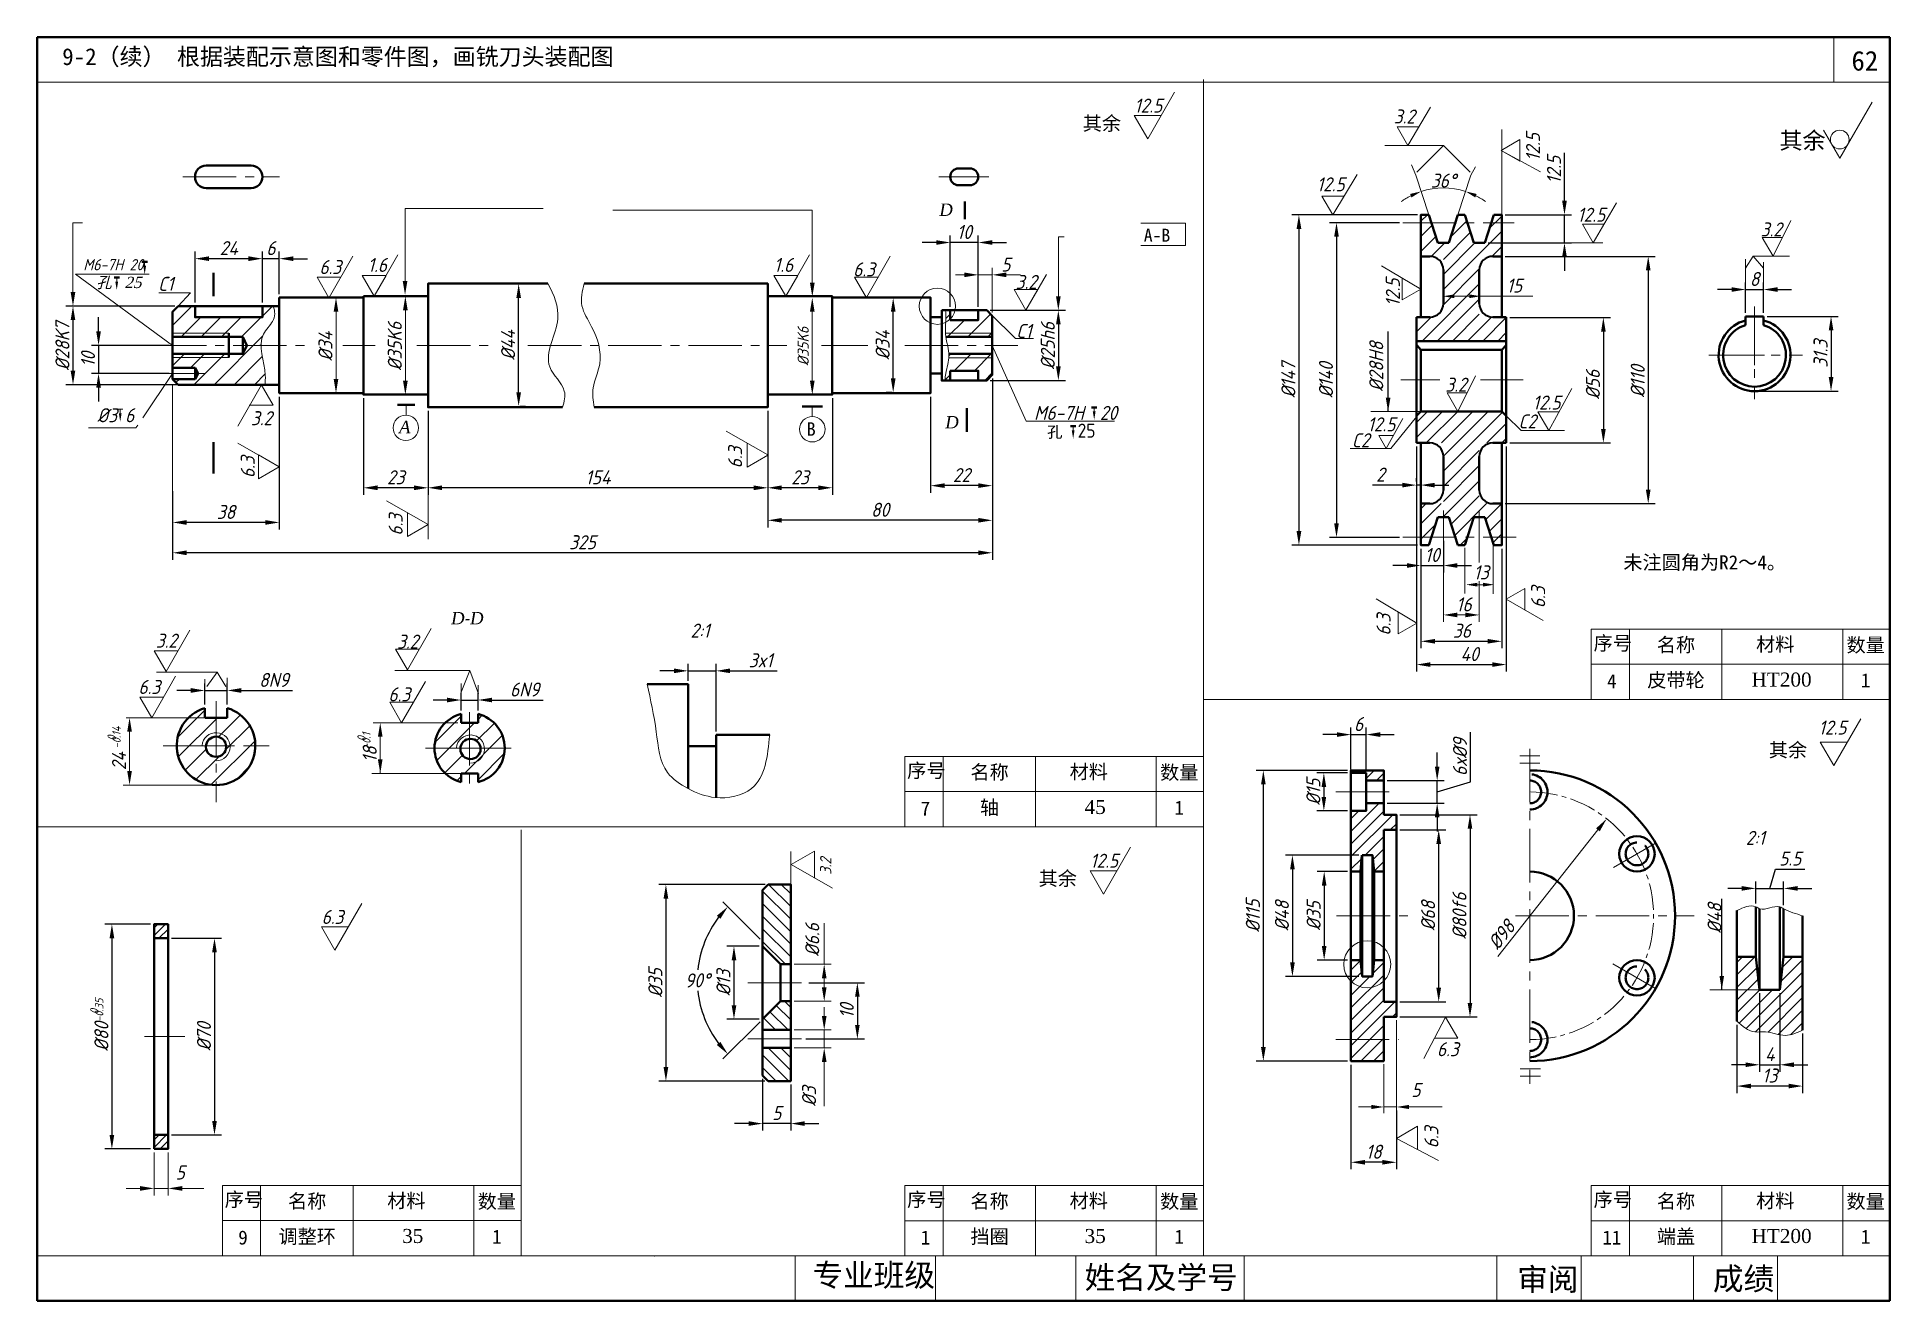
# Model space of a CAD drawing. Header units: millimetres. Extents: x 0 to 330, y 0 to 225.
import ezdxf

# ---------------------------------------------------------------- set-up
doc = ezdxf.new("R2010")
doc.units = ezdxf.units.MM
doc.header["$LTSCALE"] = 0.5
doc.linetypes.add('CENTER2', pattern=[28.575, 19.05, -3.175, 3.175, -3.175])
doc.layers.get('0').update_dxf_attribs({"lineweight": 15})
for name, color, linetype, lineweight in [('Layer1', 7, 'Continuous', 13), ('Layer4', 7, 'Continuous', 13), ('剖面线', 7, 'Continuous', 9), ('粗', 7, 'Continuous', 40), ('粗线', 7, 'Continuous', 40), ('细', 7, 'Continuous', 13), ('细线', 7, 'Continuous', 15)]:
    doc.layers.add(name, color=color, linetype=linetype, lineweight=lineweight)
doc.styles.add('style1', font='isocp.shx', dxfattribs={"oblique": 15, "height": 2.5})
doc.styles.add('style3', font='SIMFANG.TTF', dxfattribs={"height": 2.5})
doc.dimstyles.new('ISO-25', dxfattribs={"dimtxt": 2, "dimasz": 2.5, "dimexe": 1.25, "dimexo": 0.625, "dimtad": 1, "dimdsep": 46, "dimtxsty": 'style1', "dimcen": 2.5, "dimadec": 0, "dimazin": 0, "dimtfac": 1, "dimtmove": 0, "dimatfit": 3, "dimfxl": 0, "dimarcsym": 0})
pattern_1 = [(45, (-14.0595, 16.9394), (-1.79605, 1.79605), [])]
pattern_2 = [(45, (-21.5065, 25.0472), (-1.79605, 1.79605), [])]

msp = doc.modelspace()

# ---------------------------------------------------------------- texts
at = {"attachment_point": 1}
for s, insert, char_height, width in [('{\\fSimSun|b0|i0|c134|p2;9-2（续） \\fSimHei|b0|i0|c134|p2;根据装配示意图和零件图，画铣刀头装配图}', (4.483, 223.014), 3, 108.4223), ('{\\fSimSun|b0|i0|c134|p2;62}', (323.147, 222.535), 3.5, 6.7507), ('{\\fFangSong_GB2312|b0|i0|c134|p49;其余}', (186.239, 210.892), 2.5, 19.7185), ('{\\fTimes New Roman|b0|i1|c0|p18;A}', (64.476, 156.673), 2.2, 3.088), ('B', (137.043, 156.416), 2.4, 2.26448), ('{\\fFangSong_GB2312|b0|i0|c134|p49;其余}', (308.426, 99.338), 2.5, 19.7185), ('{\\fFangSong_GB2312|b0|i0|c134|p49;其余}', (178.374, 76.461), 2.5, 19.7185)]:
    msp.add_mtext(s, dxfattribs=dict(at, insert=insert, char_height=char_height, width=width))
at = {"layer": 'Layer4', "char_height": 2.5, "attachment_point": 1, "style": 'style1'}
for s, insert, width in [('12.5', (195.429, 214.048), 5.1448), ('3.2', (241.623, 212.11), 4.4324), ('12.5', (227.917, 200.031), 4.4324), ('12.5', (274.318, 194.619), 4.4324), ('3.2', (306.96, 192.003), 4.4324), ('6.3', (50.288, 185.311), 3.9457), ('1.6', (58.898, 185.687), 3.9457), ('1.6', (131.238, 185.687), 3.9457), ('6.3', (145.345, 184.889), 3.9457), ('5', (171.711, 185.756), 3.9457), ('C1', (21.553, 182.315), 6.9594), ('3.2', (174.285, 182.661), 3.9457), ('15', (261.722, 182.013), 4.4324), ('C1', (174.39, 173.925), 3.9457), ('3.2', (250.817, 164.367), 4.4324), ('3.2', (38.078, 158.395), 3.9457), ('M6-7H  20', (177.572, 159.341), 15.79263), ('12.5', (266.38, 161.19), 4.4324), ('12.5', (236.947, 157.302), 4.4324), ('C2', (263.836, 157.822), 4.4324), ('C2', (234.159, 154.463), 7.746), ('13', (255.852, 130.955), 3.24264), ('3.2', (21.142, 118.793), 4.9979), ('2:1', (116.375, 120.581), 12.6425), ('3.2', (64.117, 118.627), 4.9979), ('6.3', (18.051, 110.552), 4.9979), ('6.3', (62.57, 109.229), 4.9979), ('12.5', (317.284, 103.323), 5.1448), ('2:1', (304.318, 83.689), 4.63032), ('12.5', (187.564, 79.617), 5.1448), ('6.3', (50.682, 69.605), 5.1448), ('6.3', (249.312, 46.059), 4.63032), ('5', (244.758, 38.805), 4.63032), ('5', (24.671, 24.113), 5.1448)]:
    msp.add_mtext(s, dxfattribs=dict(at, insert=insert, width=width))
at = {"layer": 'Layer4', "attachment_point": 1, "rotation": 90, "style": 'style1'}
for s, insert, char_height, width in [('12.5', (265.182, 202.949), 2.5, 7.28184), ('12.5', (240.213, 177.057), 2.5, 7.28184), ('%%C28H8', (237.266, 161.938), 2.5, 12.12016), ('6.3', (123.083, 148.219), 2.5, 4.9979), ('6.3', (36.281, 146.484), 2.5, 4.9979), ('6.3', (62.62, 136.238), 2.5, 4.9979), ('6.3', (266.101, 123.332), 2.5, 7.28184), ('6.3', (238.563, 118.447), 2.5, 7.28184), ('{\\H0.6x;-0.14}', (13.392, 98.359), 2.5, 11.2788), (' 0', (12.542, 98.878), 1.5, 11.2788), (' 0', (57.048, 98.772), 1.5, 11.2788), ('{\\H0.6x;-0.1}', (57.897, 98.253), 2.5, 11.2788), ('3.2', (139.454, 75.903), 2, 5.5405), ('%%C48', (297.51, 65.463), 2.5, 27.78768), ('%%C6.6', (136.813, 61.361), 2.5, 17.4802), ('{\\H0.6x;-0.35}', (10.308, 49.68), 2.5, 11.2788), (' 0', (9.458, 50.198), 1.5, 11.2788), ('%%C3', (136.249, 34.657), 2.5, 17.4802), ('6.3', (247.09, 27.161), 2.5, 6.05502)]:
    msp.add_mtext(s, dxfattribs=dict(at, insert=insert, char_height=char_height, width=width))
at = {"layer": 'Layer4', "char_height": 2.5, "attachment_point": 5, "style": 'style1'}
for s, insert in [('36%%d', (250.467, 199.451)), ('%%C3 6', (14.007, 157.67)), ('16', (254.122, 124.002))]:
    msp.add_mtext(s, dxfattribs=dict(at, insert=insert))
at = {"layer": 'Layer4', "attachment_point": 1}
for s, insert, char_height, width in [('{\\fTimes New Roman|b0|i1|c0|p18;D}', (160.696, 195.367), 2.2, 4.2142), ('{\\fTimes New Roman|b0|i1|c0|p18;D}', (161.75, 157.54), 2.2, 3.5118), ('{\\f仿宋_GB2312|b0|i0|c134|p49;未注圆角为R2～4。}', (282.521, 132.742), 2.5, 64.3195), ('{\\fTimes New Roman|b0|i1|c0|p18;D\\f??|b0|i1|c0|p54;-\\fTimes New Roman|b0|i1|c0|p18;D}', (73.735, 122.651), 2.2, 10.8866), ('{\\f仿宋_GB2312|b0|i0|c134|p49;专业班级}', (138.105, 6.59), 4, 23.2565), ('{\\f仿宋_GB2312|b0|i0|c134|p49;姓名及学号}', (186.574, 6.174), 4, 28.1937), ('{\\f仿宋_GB2312|b0|i0|c134|p49;审阅}', (263.614, 5.839), 4, 13.6135), ('{\\f仿宋_GB2312|b0|i0|c134|p49;成绩}', (298.469, 5.959), 4, 10.7405)]:
    msp.add_mtext(s, dxfattribs=dict(at, insert=insert, char_height=char_height, width=width))
at = {"layer": 'Layer4', "rotation": 90, "style": 'style1'}
for s, insert, char_height, attachment_point in [('%%C34', (51.367, 169.957), 2.5, 5), ('%%C35K6', (63.72, 169.957), 2.5, 5), ('%%C35K6', (136.442, 169.957), 2, 5), ('18', (57.998, 95.884), 2.5, 1), ('24', (14.598, 96.089), 2.5, 5)]:
    msp.add_mtext(s, dxfattribs=dict(at, insert=insert, char_height=char_height, attachment_point=attachment_point))
at = {"layer": 'Layer4', "linetype": 'Continuous', "insert": (260.823, 65.184), "char_height": 2.5, "attachment_point": 5, "rotation": 51.65497, "style": 'style1'}
msp.add_mtext('%%C98', dxfattribs=at)
at = {"layer": '细', "char_height": 2, "attachment_point": 1, "style": 'style1'}
for s, insert, width in [('M6-7H 20', (8.242, 185.48), 17.8615), ('{\\f仿宋_GB2312|b0|i0|c134|p49;孔\\fTimes New Roman|b0|i0|c0|p18;   25}', (10.562, 182.321), 11.7163)]:
    msp.add_mtext(s, dxfattribs=dict(at, insert=insert, width=width))
at = {"layer": '细'}
for s, insert, char_height, width, attachment_point in [('{\\fFangSong_GB2312|b0|i0|c134|p49;孔}  {\\Fisocp.shx|c0;\\H1.25x;25}', (179.892, 156.183), 2, 17.16018, 1), ('{\\fFangSong_GB2312|b0|i0|c134|p49;序号}', (280.63, 118.355), 2.5, 7.14, 2), ('{\\fFangSong_GB2312|b0|i0|c134|p49;名称}', (291.901, 118.058), 2.5, 17.2584, 2), ('{\\fFangSong_GB2312|b0|i0|c134|p49;材料}', (309.57, 118.149), 2.5, 10.6232, 2), ('{\\fFangSong_GB2312|b0|i0|c134|p49;数量}', (325.675, 118.016), 2.5, 6.4896, 2), ('{\\fFangSong_GB2312|b0|i0|c134|p49;4}', (280.472, 111.587), 2.5, 7.14, 2), ('{\\fFangSong_GB2312|b0|i0|c134|p49;皮带轮}', (291.901, 111.774), 2.5, 17.2584, 2), ('{\\fTimes New Roman|b0|i0|c0|p18;HT200}', (310.703, 111.865), 2.5, 10.6232, 2), ('{\\fFangSong_GB2312|b0|i0|c134|p49;1}', (325.675, 111.733), 2.5, 6.4896, 2), ('{\\fFangSong_GB2312|b0|i0|c134|p49;序号}', (158.376, 95.679), 2.5, 7.14, 2), ('{\\fFangSong_GB2312|b0|i0|c134|p49;名称}', (169.647, 95.382), 2.5, 17.2584, 2), ('{\\fFangSong_GB2312|b0|i0|c134|p49;材料}', (187.316, 95.473), 2.5, 10.6232, 2), ('{\\fFangSong_GB2312|b0|i0|c134|p49;数量}', (203.421, 95.341), 2.5, 6.4896, 2), ('{\\fFangSong_GB2312|b0|i0|c134|p49;轴}', (169.647, 89.099), 2.5, 17.2584, 2), ('{\\fTimes New Roman|b0|i0|c0|p18;45}', (188.449, 89.19), 2.5, 10.6232, 2), ('{\\fFangSong_GB2312|b0|i0|c134|p49;7}', (158.218, 88.912), 2.5, 7.14, 2), ('{\\fFangSong_GB2312|b0|i0|c134|p49;1}', (203.421, 89.057), 2.5, 6.4896, 2), ('{\\fFangSong_GB2312|b0|i0|c134|p49;序号}', (36.838, 19.306), 2.5, 7.14, 2), ('{\\fFangSong_GB2312|b0|i0|c134|p49;名称}', (48.11, 19.009), 2.5, 17.2584, 2), ('{\\fFangSong_GB2312|b0|i0|c134|p49;材料}', (65.779, 19.1), 2.5, 10.6232, 2), ('{\\fFangSong_GB2312|b0|i0|c134|p49;数量}', (81.884, 18.967), 2.5, 6.4896, 2), ('{\\fFangSong_GB2312|b0|i0|c134|p49;序号}', (158.376, 19.3), 2.5, 7.14, 2), ('{\\fFangSong_GB2312|b0|i0|c134|p49;名称}', (169.647, 19.003), 2.5, 17.2584, 2), ('{\\fFangSong_GB2312|b0|i0|c134|p49;材料}', (187.316, 19.094), 2.5, 10.6232, 2), ('{\\fFangSong_GB2312|b0|i0|c134|p49;数量}', (203.421, 18.961), 2.5, 6.4896, 2), ('{\\fFangSong_GB2312|b0|i0|c134|p49;序号}', (280.63, 19.3), 2.5, 7.14, 2), ('{\\fFangSong_GB2312|b0|i0|c134|p49;名称}', (291.901, 19.003), 2.5, 17.2584, 2), ('{\\fFangSong_GB2312|b0|i0|c134|p49;材料}', (309.57, 19.094), 2.5, 10.6232, 2), ('{\\fFangSong_GB2312|b0|i0|c134|p49;数量}', (325.675, 18.961), 2.5, 6.4896, 2), ('{\\fFangSong_GB2312|b0|i0|c134|p49;9}', (36.681, 12.539), 2.5, 7.14, 2), ('{\\fFangSong_GB2312|b0|i0|c134|p49;调整环}', (48.11, 12.726), 2.5, 17.2584, 2), ('{\\fTimes New Roman|b0|i0|c0|p18;35}', (66.912, 12.817), 2.5, 10.6232, 2), ('{\\fFangSong_GB2312|b0|i0|c134|p49;1}', (81.884, 12.684), 2.5, 6.4896, 2), ('{\\fFangSong_GB2312|b0|i0|c134|p49;1}', (158.218, 12.532), 2.5, 7.14, 2), ('{\\fFangSong_GB2312|b0|i0|c134|p49;挡圈}', (169.647, 12.72), 2.5, 17.2584, 2), ('{\\fTimes New Roman|b0|i0|c0|p18;35}', (188.449, 12.81), 2.5, 10.6232, 2), ('{\\fFangSong_GB2312|b0|i0|c134|p49;1}', (203.421, 12.678), 2.5, 6.4896, 2), ('{\\fFangSong_GB2312|b0|i0|c134|p49;11}', (280.472, 12.532), 2.5, 7.14, 2), ('{\\fFangSong_GB2312|b0|i0|c134|p49;端盖}', (291.901, 12.72), 2.5, 17.2584, 2), ('{\\fTimes New Roman|b0|i0|c0|p18;HT200}', (310.703, 12.81), 2.5, 10.6232, 2), ('{\\fFangSong_GB2312|b0|i0|c134|p49;1}', (325.675, 12.678), 2.5, 6.4896, 2)]:
    msp.add_mtext(s, dxfattribs=dict(at, insert=insert, char_height=char_height, width=width, attachment_point=attachment_point))
at = {"layer": '细线', "linetype": 'Continuous', "insert": (310.329, 208.091), "char_height": 2.5, "width": 10.18064, "attachment_point": 1, "style": 'style3'}
msp.add_mtext('{\\H1.2x;其余}', dxfattribs=at)
at = {"layer": '细线', "insert": (197.108, 190.875), "char_height": 2.31, "width": 5.06059, "attachment_point": 1}
msp.add_mtext('A-B', dxfattribs=at)

# ---------------------------------------------------------------- blocks, each defined once
blk = doc.blocks.new('*D28')
at = {"layer": 'Defpoints', "color": 0}
for p in [(69.64, 159.11), (130.14, 159.11), (69.64, 144.76)]:
    blk.add_point(p, dxfattribs=at)
at = {"layer": 'Layer4', "color": 0, "lineweight": -2}
for p, q in [((69.64, 158.48), (69.64, 143.51)), ((130.14, 158.48), (130.14, 143.51)), ((127.64, 144.76), (72.14, 144.76))]:
    blk.add_line(p, q, dxfattribs=at)
at = {"layer": 'Layer4', "color": 0}
for points in [[(72.14, 145.18), (72.14, 144.34), (69.64, 144.76)], [(127.64, 145.18), (127.64, 144.34), (130.14, 144.76)]]:
    blk.add_solid(points, dxfattribs=at)
at = {"layer": 'Layer4', "color": 0, "insert": (99.89, 146.63), "char_height": 2.5, "attachment_point": 5, "style": 'style1'}
blk.add_mtext('154', dxfattribs=at)
blk = doc.blocks.new('*D29')
at = {"layer": 'Defpoints', "color": 0}
for p in [(170.14, 163.86), (24.14, 138.59), (24.14, 133.19)]:
    blk.add_point(p, dxfattribs=at)
at = {"layer": 'Layer4', "color": 0, "lineweight": -2}
for p, q in [((170.14, 163.23), (170.14, 131.94)), ((24.14, 137.96), (24.14, 131.94)), ((167.64, 133.19), (26.64, 133.19))]:
    blk.add_line(p, q, dxfattribs=at)
at = {"layer": 'Layer4', "color": 0}
for points in [[(26.64, 133.61), (26.64, 132.77), (24.14, 133.19)], [(167.64, 133.61), (167.64, 132.77), (170.14, 133.19)]]:
    blk.add_solid(points, dxfattribs=at)
at = {"layer": 'Layer4', "color": 0, "insert": (97.14, 135.07), "char_height": 2.5, "attachment_point": 5, "style": 'style1'}
blk.add_mtext('325', dxfattribs=at)
blk = doc.blocks.new('*D30')
at = {"layer": 'Defpoints', "color": 0}
for p in [(33.88, 108.68), (29.88, 105.53), (33.88, 105.53)]:
    blk.add_point(p, dxfattribs=at)
at = {"layer": 'Layer4', "color": 0, "lineweight": -2}
for p, q in [((29.88, 106.16), (29.88, 109.93)), ((33.88, 106.16), (33.88, 109.93)), ((27.38, 108.68), (24.88, 108.68)), ((29.88, 108.68), (33.88, 108.68)), ((36.38, 108.68), (45.49, 108.68))]:
    blk.add_line(p, q, dxfattribs=at)
at = {"layer": 'Layer4', "color": 0}
for points in [[(27.38, 109.1), (27.38, 108.26), (29.88, 108.68)], [(36.38, 109.1), (36.38, 108.26), (33.88, 108.68)]]:
    blk.add_solid(points, dxfattribs=at)
at = {"layer": 'Layer4', "color": 0, "insert": (42.18, 110.55), "char_height": 2.5, "attachment_point": 5, "style": 'style1'}
blk.add_mtext('8N9', dxfattribs=at)
blk = doc.blocks.new('*D31')
at = {"layer": 'Defpoints', "color": 0}
for p in [(78.54, 106.98), (75.54, 104.49), (78.54, 104.49)]:
    blk.add_point(p, dxfattribs=at)
at = {"layer": 'Layer4', "color": 0, "lineweight": -2}
for p, q in [((73.04, 106.98), (70.54, 106.98)), ((75.54, 105.12), (75.54, 108.23)), ((75.54, 106.98), (78.54, 106.98)), ((78.54, 105.12), (78.54, 108.23)), ((81.04, 106.98), (90.15, 106.98))]:
    blk.add_line(p, q, dxfattribs=at)
at = {"layer": 'Layer4', "color": 0}
for points in [[(73.04, 107.39), (73.04, 106.56), (75.54, 106.98)], [(81.04, 107.39), (81.04, 106.56), (78.54, 106.98)]]:
    blk.add_solid(points, dxfattribs=at)
at = {"layer": 'Layer4', "color": 0, "insert": (86.84, 108.85), "char_height": 2.5, "attachment_point": 5, "style": 'style1'}
blk.add_mtext('6N9', dxfattribs=at)
blk = doc.blocks.new('*D32')
at = {"layer": 'Defpoints', "color": 0}
for p in [(25.14, 177.11), (6.4, 163.11), (25.97, 163.11)]:
    blk.add_point(p, dxfattribs=at)
at = {"layer": 'Layer4', "color": 0, "lineweight": -2}
for p, q in [((24.51, 177.11), (5.15, 177.11)), ((6.4, 174.61), (6.4, 165.61)), ((25.34, 163.11), (5.15, 163.11))]:
    blk.add_line(p, q, dxfattribs=at)
at = {"layer": 'Layer4', "color": 0}
for points in [[(5.98, 174.61), (6.81, 174.61), (6.4, 177.11)], [(5.98, 165.61), (6.81, 165.61), (6.4, 163.11)]]:
    blk.add_solid(points, dxfattribs=at)
at = {"layer": 'Layer4', "color": 0, "insert": (4.52, 169.97), "char_height": 2.5, "attachment_point": 5, "rotation": 90, "style": 'style1'}
blk.add_mtext('%%C28K7', dxfattribs=at)
blk = doc.blocks.new('*D33')
at = {"layer": 'Defpoints', "color": 0}
for p in [(24.14, 170.11), (10.95, 165.11), (24.14, 165.11)]:
    blk.add_point(p, dxfattribs=at)
at = {"layer": 'Layer4', "color": 0, "lineweight": -2}
for p, q in [((10.95, 172.61), (10.95, 175.11)), ((23.51, 170.11), (9.7, 170.11)), ((10.95, 170.11), (10.95, 165.11)), ((23.51, 165.11), (9.7, 165.11)), ((10.95, 162.61), (10.95, 160.11))]:
    blk.add_line(p, q, dxfattribs=at)
at = {"layer": 'Layer4', "color": 0}
for points in [[(10.54, 172.61), (11.37, 172.61), (10.95, 170.11)], [(10.54, 162.61), (11.37, 162.61), (10.95, 165.11)]]:
    blk.add_solid(points, dxfattribs=at)
at = {"layer": 'Layer4', "color": 0, "insert": (9.08, 167.61), "char_height": 2.5, "attachment_point": 5, "rotation": 90, "style": 'style1'}
blk.add_mtext('10', dxfattribs=at)
blk = doc.blocks.new('*D34')
at = {"layer": 'Defpoints', "color": 0}
for p in [(43.14, 161.61), (24.14, 144.76), (24.14, 138.59)]:
    blk.add_point(p, dxfattribs=at)
at = {"layer": 'Layer4', "color": 0, "lineweight": -2}
for p, q in [((43.14, 160.98), (43.14, 137.34)), ((24.14, 144.13), (24.14, 137.34)), ((40.64, 138.59), (26.64, 138.59))]:
    blk.add_line(p, q, dxfattribs=at)
at = {"layer": 'Layer4', "color": 0}
for points in [[(26.64, 139.01), (26.64, 138.17), (24.14, 138.59)], [(40.64, 139.01), (40.64, 138.17), (43.14, 138.59)]]:
    blk.add_solid(points, dxfattribs=at)
at = {"layer": 'Layer4', "color": 0, "insert": (33.64, 140.46), "char_height": 2.5, "attachment_point": 5, "style": 'style1'}
blk.add_mtext('38', dxfattribs=at)
blk = doc.blocks.new('*D35')
at = {"layer": 'Defpoints', "color": 0}
for p in [(28.14, 185.55), (28.14, 177.11), (40.14, 177.11)]:
    blk.add_point(p, dxfattribs=at)
at = {"layer": 'Layer4', "color": 0, "lineweight": -2}
for p, q in [((28.14, 177.73), (28.14, 186.8)), ((37.64, 185.55), (30.64, 185.55)), ((40.14, 177.73), (40.14, 186.8))]:
    blk.add_line(p, q, dxfattribs=at)
at = {"layer": 'Layer4', "color": 0}
for points in [[(30.64, 185.97), (30.64, 185.13), (28.14, 185.55)], [(37.64, 185.97), (37.64, 185.13), (40.14, 185.55)]]:
    blk.add_solid(points, dxfattribs=at)
at = {"layer": 'Layer4', "color": 0, "insert": (34.14, 187.43), "char_height": 2.5, "attachment_point": 5, "style": 'style1'}
blk.add_mtext('24', dxfattribs=at)
blk = doc.blocks.new('*D36')
at = {"layer": 'Defpoints', "color": 0}
for p in [(40.14, 185.55), (43.14, 178.61), (40.14, 177.11)]:
    blk.add_point(p, dxfattribs=at)
at = {"layer": 'Layer4', "color": 0, "lineweight": -2}
for p, q in [((37.64, 185.55), (35.14, 185.55)), ((40.14, 177.73), (40.14, 186.8)), ((43.14, 185.55), (40.14, 185.55)), ((43.14, 179.23), (43.14, 186.8)), ((45.64, 185.55), (48.14, 185.55))]:
    blk.add_line(p, q, dxfattribs=at)
at = {"layer": 'Layer4', "color": 0}
for points in [[(37.64, 185.97), (37.64, 185.13), (40.14, 185.55)], [(45.64, 185.97), (45.64, 185.13), (43.14, 185.55)]]:
    blk.add_solid(points, dxfattribs=at)
at = {"layer": 'Layer4', "color": 0, "insert": (41.64, 187.43), "char_height": 2.5, "attachment_point": 5, "style": 'style1'}
blk.add_mtext('6', dxfattribs=at)
blk = doc.blocks.new('*D37')
at = {"layer": 'Defpoints', "color": 0}
for p in [(85.36, 181.05), (85.77, 181.05), (85.36, 159.27)]:
    blk.add_point(p, dxfattribs=at)
at = {"layer": 'Layer4', "color": 0, "lineweight": -2}
for p, q in [((85.77, 161.77), (85.77, 178.55)), ((85.99, 181.05), (87.02, 181.05)), ((85.99, 159.27), (87.02, 159.27))]:
    blk.add_line(p, q, dxfattribs=at)
at = {"layer": 'Layer4', "color": 0}
for points in [[(85.36, 178.55), (86.19, 178.55), (85.77, 181.05)], [(85.36, 161.77), (86.19, 161.77), (85.77, 159.27)]]:
    blk.add_solid(points, dxfattribs=at)
at = {"layer": 'Layer4', "color": 0, "insert": (83.9, 170.16), "char_height": 2.5, "attachment_point": 5, "rotation": 90, "style": 'style1'}
blk.add_mtext('%%C44', dxfattribs=at)
blk = doc.blocks.new('*D38')
at = {"layer": 'Defpoints', "color": 0}
for p in [(58.14, 161.36), (69.64, 159.11), (58.14, 144.76)]:
    blk.add_point(p, dxfattribs=at)
at = {"layer": 'Layer4', "color": 0, "lineweight": -2}
for p, q in [((58.14, 160.73), (58.14, 143.51)), ((69.64, 158.48), (69.64, 143.51)), ((67.14, 144.76), (60.64, 144.76))]:
    blk.add_line(p, q, dxfattribs=at)
at = {"layer": 'Layer4', "color": 0}
for points in [[(60.64, 145.18), (60.64, 144.34), (58.14, 144.76)], [(67.14, 145.18), (67.14, 144.34), (69.64, 144.76)]]:
    blk.add_solid(points, dxfattribs=at)
at = {"layer": 'Layer4', "color": 0, "insert": (63.89, 146.63), "char_height": 2.5, "attachment_point": 5, "style": 'style1'}
blk.add_mtext('23', dxfattribs=at)
blk = doc.blocks.new('*D39')
at = {"layer": 'Defpoints', "color": 0}
for p in [(115.94, 109.78), (120.94, 112.17), (120.94, 100.78)]:
    blk.add_point(p, dxfattribs=at)
at = {"layer": 'Layer4', "color": 0, "lineweight": -2}
for p, q in [((115.94, 110.4), (115.94, 113.42)), ((120.94, 101.4), (120.94, 113.42)), ((113.44, 112.17), (110.94, 112.17)), ((115.94, 112.17), (120.94, 112.17)), ((123.44, 112.17), (131.79, 112.17))]:
    blk.add_line(p, q, dxfattribs=at)
at = {"layer": 'Layer4', "color": 0}
for points in [[(113.44, 112.59), (113.44, 111.76), (115.94, 112.17)], [(123.44, 112.59), (123.44, 111.76), (120.94, 112.17)]]:
    blk.add_solid(points, dxfattribs=at)
at = {"layer": 'Layer4', "color": 0, "insert": (128.86, 114.05), "char_height": 2.5, "attachment_point": 5, "style": 'style1'}
blk.add_mtext('3x1', dxfattribs=at)
blk = doc.blocks.new('*D40')
at = {"layer": 'Defpoints', "color": 0}
for p in [(169.14, 176.36), (169.14, 163.86), (181.89, 163.86)]:
    blk.add_point(p, dxfattribs=at)
at = {"layer": 'Layer4', "color": 0, "lineweight": -2}
for p, q in [((169.76, 176.36), (183.14, 176.36)), ((181.89, 173.86), (181.89, 166.36)), ((169.76, 163.86), (183.14, 163.86))]:
    blk.add_line(p, q, dxfattribs=at)
at = {"layer": 'Layer4', "color": 0}
for points in [[(181.48, 173.86), (182.31, 173.86), (181.89, 176.36)], [(181.48, 166.36), (182.31, 166.36), (181.89, 163.86)]]:
    blk.add_solid(points, dxfattribs=at)
at = {"layer": 'Layer4', "color": 0, "insert": (180.02, 170.04), "char_height": 2.5, "attachment_point": 5, "rotation": 90, "style": 'style1'}
blk.add_mtext('%%C25h6', dxfattribs=at)
blk = doc.blocks.new('*D41')
at = {"layer": 'Defpoints', "color": 0}
for p in [(152.48, 178.59), (152.89, 178.59), (152.89, 161.74)]:
    blk.add_point(p, dxfattribs=at)
at = {"layer": 'Layer4', "color": 0, "lineweight": -2}
for p, q in [((152.27, 178.59), (151.23, 178.59)), ((152.48, 164.24), (152.48, 176.09)), ((152.27, 161.74), (151.23, 161.74))]:
    blk.add_line(p, q, dxfattribs=at)
at = {"layer": 'Layer4', "color": 0}
for points in [[(152.06, 176.09), (152.9, 176.09), (152.48, 178.59)], [(152.06, 164.24), (152.9, 164.24), (152.48, 161.74)]]:
    blk.add_solid(points, dxfattribs=at)
at = {"layer": 'Layer4', "color": 0, "insert": (150.6, 170.16), "char_height": 2.5, "attachment_point": 5, "rotation": 90, "style": 'style1'}
blk.add_mtext('%%C34', dxfattribs=at)
blk = doc.blocks.new('*D42')
at = {"layer": 'Defpoints', "color": 0}
for p in [(170.14, 164.86), (130.14, 159.11), (130.14, 138.97)]:
    blk.add_point(p, dxfattribs=at)
at = {"layer": 'Layer4', "color": 0, "lineweight": -2}
for p, q in [((170.14, 164.23), (170.14, 137.72)), ((130.14, 158.48), (130.14, 137.72)), ((167.64, 138.97), (132.64, 138.97))]:
    blk.add_line(p, q, dxfattribs=at)
at = {"layer": 'Layer4', "color": 0}
for points in [[(132.64, 139.39), (132.64, 138.56), (130.14, 138.97)], [(167.64, 139.39), (167.64, 138.56), (170.14, 138.97)]]:
    blk.add_solid(points, dxfattribs=at)
at = {"layer": 'Layer4', "color": 0, "insert": (150.14, 140.85), "char_height": 2.5, "attachment_point": 5, "style": 'style1'}
blk.add_mtext('80', dxfattribs=at)
blk = doc.blocks.new('*D43')
at = {"layer": 'Defpoints', "color": 0}
for p in [(130.14, 159.11), (141.64, 161.36), (130.14, 144.76)]:
    blk.add_point(p, dxfattribs=at)
at = {"layer": 'Layer4', "color": 0, "lineweight": -2}
for p, q in [((130.14, 158.48), (130.14, 143.51)), ((141.64, 160.73), (141.64, 143.51)), ((139.14, 144.76), (132.64, 144.76))]:
    blk.add_line(p, q, dxfattribs=at)
at = {"layer": 'Layer4', "color": 0}
for points in [[(132.64, 145.18), (132.64, 144.34), (130.14, 144.76)], [(139.14, 145.18), (139.14, 144.34), (141.64, 144.76)]]:
    blk.add_solid(points, dxfattribs=at)
at = {"layer": 'Layer4', "color": 0, "insert": (135.89, 146.63), "char_height": 2.5, "attachment_point": 5, "style": 'style1'}
blk.add_mtext('23', dxfattribs=at)
blk = doc.blocks.new('*D44')
at = {"layer": 'Defpoints', "color": 0}
for p in [(170.14, 163.86), (159.14, 161.61), (159.14, 145.14)]:
    blk.add_point(p, dxfattribs=at)
at = {"layer": 'Layer4', "color": 0, "lineweight": -2}
for p, q in [((170.14, 163.23), (170.14, 143.89)), ((159.14, 160.98), (159.14, 143.89)), ((167.64, 145.14), (161.64, 145.14))]:
    blk.add_line(p, q, dxfattribs=at)
at = {"layer": 'Layer4', "color": 0}
for points in [[(161.64, 145.56), (161.64, 144.73), (159.14, 145.14)], [(167.64, 145.56), (167.64, 144.73), (170.14, 145.14)]]:
    blk.add_solid(points, dxfattribs=at)
at = {"layer": 'Layer4', "color": 0, "insert": (164.64, 147.02), "char_height": 2.5, "attachment_point": 5, "style": 'style1'}
blk.add_mtext('22', dxfattribs=at)
blk = doc.blocks.new('*D45')
at = {"layer": 'Defpoints', "color": 0}
for p in [(162.64, 188.43), (162.64, 176.36), (167.64, 176.36)]:
    blk.add_point(p, dxfattribs=at)
at = {"layer": 'Layer4', "color": 0, "lineweight": -2}
for p, q in [((160.14, 188.43), (157.64, 188.43)), ((162.64, 176.98), (162.64, 189.68)), ((167.64, 188.43), (162.64, 188.43)), ((167.64, 176.98), (167.64, 189.68)), ((170.14, 188.43), (172.64, 188.43))]:
    blk.add_line(p, q, dxfattribs=at)
at = {"layer": 'Layer4', "color": 0}
for points in [[(160.14, 188.84), (160.14, 188.01), (162.64, 188.43)], [(170.14, 188.84), (170.14, 188.01), (167.64, 188.43)]]:
    blk.add_solid(points, dxfattribs=at)
at = {"layer": 'Layer4', "color": 0, "insert": (165.14, 190.3), "char_height": 2.5, "attachment_point": 5, "style": 'style1'}
blk.add_mtext('10', dxfattribs=at)
blk = doc.blocks.new('*D46')
at = {"layer": 'Defpoints', "color": 0}
for p in [(20.85, 67.06), (13.33, 27.06), (20.85, 27.06)]:
    blk.add_point(p, dxfattribs=at)
at = {"layer": 'Layer4', "color": 0, "lineweight": -2}
for p, q in [((20.22, 67.06), (12.08, 67.06)), ((13.33, 64.56), (13.33, 29.56)), ((20.22, 27.06), (12.08, 27.06))]:
    blk.add_line(p, q, dxfattribs=at)
at = {"layer": 'Layer4', "color": 0}
for points in [[(12.91, 64.56), (13.75, 64.56), (13.33, 67.06)], [(12.91, 29.56), (13.75, 29.56), (13.33, 27.06)]]:
    blk.add_solid(points, dxfattribs=at)
at = {"layer": 'Layer4', "color": 0, "insert": (11.46, 47.06), "char_height": 2.5, "attachment_point": 5, "rotation": 90, "style": 'style1'}
blk.add_mtext('%%C80', dxfattribs=at)
blk = doc.blocks.new('*D47')
at = {"layer": 'Defpoints', "color": 0}
for p in [(23.35, 64.56), (23.35, 29.56), (31.6, 29.56)]:
    blk.add_point(p, dxfattribs=at)
at = {"layer": 'Layer4', "color": 0, "lineweight": -2}
for p, q in [((23.97, 64.56), (32.85, 64.56)), ((31.6, 62.06), (31.6, 32.06)), ((23.97, 29.56), (32.85, 29.56))]:
    blk.add_line(p, q, dxfattribs=at)
at = {"layer": 'Layer4', "color": 0}
for points in [[(31.18, 62.06), (32.02, 62.06), (31.6, 64.56)], [(31.18, 32.06), (32.02, 32.06), (31.6, 29.56)]]:
    blk.add_solid(points, dxfattribs=at)
at = {"layer": 'Layer4', "color": 0, "insert": (29.73, 47.06), "char_height": 2.5, "attachment_point": 5, "rotation": 90, "style": 'style1'}
blk.add_mtext('%%C70', dxfattribs=at)
blk = doc.blocks.new('*D48')
at = {"layer": 'Defpoints', "color": 0}
for p in [(130.3, 74.14), (112, 39.14), (130.23, 39.14)]:
    blk.add_point(p, dxfattribs=at)
at = {"layer": 'Layer4', "color": 0, "lineweight": -2}
for p, q in [((129.67, 74.14), (110.75, 74.14)), ((112, 71.64), (112, 41.64)), ((129.6, 39.14), (110.75, 39.14))]:
    blk.add_line(p, q, dxfattribs=at)
at = {"layer": 'Layer4', "color": 0}
for points in [[(111.58, 71.64), (112.42, 71.64), (112, 74.14)], [(111.58, 41.64), (112.42, 41.64), (112, 39.14)]]:
    blk.add_solid(points, dxfattribs=at)
at = {"layer": 'Layer4', "color": 0, "insert": (110.12, 56.64), "char_height": 2.5, "attachment_point": 5, "rotation": 90, "style": 'style1'}
blk.add_mtext('%%C35', dxfattribs=at)
blk = doc.blocks.new('*D49')
at = {"layer": 'Defpoints', "color": 0}
for p in [(129.23, 63.99), (118.23, 61.87), (133.27, 59.94), (132.43, 53.34), (129.23, 50.14)]:
    blk.add_point(p, dxfattribs=at)
at = {"layer": 'Layer4', "color": 0, "lineweight": -2}
for p, q in [((128.78, 64.43), (122.15, 71.07)), ((128.78, 49.7), (122.15, 43.07))]:
    blk.add_line(p, q, dxfattribs=at)
for start, end in [(142.7279, 174.1925), (185.7972, 217.2721)]:
    blk.add_arc((136.15, 57.07), 18.55, start, end, dxfattribs=at)
at = {"layer": 'Layer4', "color": 0}
for points in [[(121.07, 68.58), (121.7, 68.03), (123.03, 70.18)], [(121.7, 46.11), (121.07, 45.56), (123.03, 43.95)]]:
    blk.add_solid(points, dxfattribs=at)
at = {"layer": 'Layer4', "color": 0, "insert": (117.6, 57.07), "char_height": 2.5, "attachment_point": 5, "rotation": 1, "style": 'style1'}
blk.add_mtext('90°', dxfattribs=at)
blk = doc.blocks.new('*D50')
at = {"layer": 'Defpoints', "color": 0}
for p in [(129.23, 40.14), (134.23, 39.14), (129.23, 31.57)]:
    blk.add_point(p, dxfattribs=at)
at = {"layer": 'Layer4', "color": 0, "lineweight": -2}
for p, q in [((129.23, 39.52), (129.23, 30.32)), ((134.23, 38.52), (134.23, 30.32)), ((126.73, 31.57), (124.23, 31.57)), ((134.23, 31.57), (129.23, 31.57)), ((136.73, 31.57), (139.23, 31.57))]:
    blk.add_line(p, q, dxfattribs=at)
at = {"layer": 'Layer4', "color": 0}
for points in [[(126.73, 31.99), (126.73, 31.16), (129.23, 31.57)], [(136.73, 31.99), (136.73, 31.16), (134.23, 31.57)]]:
    blk.add_solid(points, dxfattribs=at)
at = {"layer": 'Layer4', "color": 0, "insert": (131.73, 33.45), "char_height": 2.5, "attachment_point": 5, "style": 'style1'}
blk.add_mtext('5', dxfattribs=at)
blk = doc.blocks.new('*D51')
at = {"layer": 'Defpoints', "color": 0}
for p in [(129.23, 63.14), (124.12, 50.14), (129.23, 50.14)]:
    blk.add_point(p, dxfattribs=at)
at = {"layer": 'Layer4', "color": 0, "lineweight": -2}
for p, q in [((128.6, 63.14), (122.87, 63.14)), ((124.12, 60.64), (124.12, 52.64)), ((128.6, 50.14), (122.87, 50.14))]:
    blk.add_line(p, q, dxfattribs=at)
at = {"layer": 'Layer4', "color": 0}
for points in [[(123.71, 60.64), (124.54, 60.64), (124.12, 63.14)], [(123.71, 52.64), (124.54, 52.64), (124.12, 50.14)]]:
    blk.add_solid(points, dxfattribs=at)
at = {"layer": 'Layer4', "color": 0, "insert": (122.25, 56.64), "char_height": 2.5, "attachment_point": 5, "rotation": 90, "style": 'style1'}
blk.add_mtext('%%C13', dxfattribs=at)
blk = doc.blocks.new('*D54')
at = {"layer": 'Defpoints', "color": 0}
for p in [(307.49, 175.28), (305.89, 161.96), (319.51, 161.96)]:
    blk.add_point(p, dxfattribs=at)
at = {"layer": 'Layer4', "color": 0, "lineweight": -2}
for p, q in [((308.11, 175.28), (320.76, 175.28)), ((319.51, 172.78), (319.51, 164.46)), ((306.51, 161.96), (320.76, 161.96))]:
    blk.add_line(p, q, dxfattribs=at)
at = {"layer": 'Layer4', "color": 0}
for points in [[(319.1, 172.78), (319.93, 172.78), (319.51, 175.28)], [(319.1, 164.46), (319.93, 164.46), (319.51, 161.96)]]:
    blk.add_solid(points, dxfattribs=at)
at = {"layer": 'Layer4', "color": 0, "insert": (317.64, 168.62), "char_height": 2.5, "attachment_point": 5, "rotation": 90, "style": 'style1'}
blk.add_mtext('31.3', dxfattribs=at)
blk = doc.blocks.new('*D55')
at = {"layer": 'Defpoints', "color": 0}
for p in [(246.47, 193.36), (224.74, 134.54), (246.47, 134.54)]:
    blk.add_point(p, dxfattribs=at)
at = {"layer": 'Layer4', "color": 0, "lineweight": -2}
for p, q in [((245.84, 193.36), (223.49, 193.36)), ((224.74, 190.86), (224.74, 137.04)), ((245.84, 134.54), (223.49, 134.54))]:
    blk.add_line(p, q, dxfattribs=at)
at = {"layer": 'Layer4', "color": 0}
for points in [[(224.32, 190.86), (225.16, 190.86), (224.74, 193.36)], [(224.32, 137.04), (225.16, 137.04), (224.74, 134.54)]]:
    blk.add_solid(points, dxfattribs=at)
at = {"layer": 'Layer4', "color": 0, "insert": (222.86, 163.95), "char_height": 2.5, "attachment_point": 5, "rotation": 90, "style": 'style1'}
blk.add_mtext('%%C147', dxfattribs=at)
blk = doc.blocks.new('*D56')
at = {"layer": 'Defpoints', "color": 0}
for p in [(243.27, 191.94), (231.43, 135.94), (243.27, 135.94)]:
    blk.add_point(p, dxfattribs=at)
at = {"layer": 'Layer4', "color": 0, "lineweight": -2}
for p, q in [((242.64, 191.94), (230.18, 191.94)), ((231.43, 189.44), (231.43, 138.44)), ((242.64, 135.94), (230.18, 135.94))]:
    blk.add_line(p, q, dxfattribs=at)
at = {"layer": 'Layer4', "color": 0}
for points in [[(231.01, 189.44), (231.85, 189.44), (231.43, 191.94)], [(231.01, 138.44), (231.85, 138.44), (231.43, 135.94)]]:
    blk.add_solid(points, dxfattribs=at)
at = {"layer": 'Layer4', "color": 0, "insert": (229.56, 163.94), "char_height": 2.5, "attachment_point": 5, "rotation": 90, "style": 'style1'}
blk.add_mtext('%%C140', dxfattribs=at)
blk = doc.blocks.new('*D57')
at = {"layer": 'Defpoints', "color": 0}
for p in [(260.87, 185.96), (260.87, 141.94), (286.95, 141.94)]:
    blk.add_point(p, dxfattribs=at)
at = {"layer": 'Layer4', "color": 0, "lineweight": -2}
for p, q in [((261.49, 185.96), (288.2, 185.96)), ((286.95, 183.46), (286.95, 144.44)), ((261.49, 141.94), (288.2, 141.94))]:
    blk.add_line(p, q, dxfattribs=at)
at = {"layer": 'Layer4', "color": 0}
for points in [[(286.53, 183.46), (287.37, 183.46), (286.95, 185.96)], [(286.53, 144.44), (287.37, 144.44), (286.95, 141.94)]]:
    blk.add_solid(points, dxfattribs=at)
at = {"layer": 'Layer4', "color": 0, "insert": (285.08, 163.71), "char_height": 2.5, "attachment_point": 5, "rotation": 90, "style": 'style1'}
blk.add_mtext('%%C110', dxfattribs=at)
blk = doc.blocks.new('*D58')
at = {"layer": 'Defpoints', "color": 0}
for p in [(261.67, 175.07), (261.67, 152.74), (278.96, 152.74)]:
    blk.add_point(p, dxfattribs=at)
at = {"layer": 'Layer4', "color": 0, "lineweight": -2}
for p, q in [((262.29, 175.07), (280.21, 175.07)), ((278.96, 172.57), (278.96, 155.24)), ((262.29, 152.74), (280.21, 152.74))]:
    blk.add_line(p, q, dxfattribs=at)
at = {"layer": 'Layer4', "color": 0}
for points in [[(278.55, 172.57), (279.38, 172.57), (278.96, 175.07)], [(278.55, 155.24), (279.38, 155.24), (278.96, 152.74)]]:
    blk.add_solid(points, dxfattribs=at)
at = {"layer": 'Layer4', "color": 0, "insert": (277.09, 163.13), "char_height": 2.5, "attachment_point": 5, "rotation": 90, "style": 'style1'}
blk.add_mtext('%%C56', dxfattribs=at)
blk = doc.blocks.new('*D59')
at = {"layer": 'Defpoints', "color": 0}
for p in [(245.67, 152.74), (261.67, 152.74), (261.67, 113.29)]:
    blk.add_point(p, dxfattribs=at)
at = {"layer": 'Layer4', "color": 0, "lineweight": -2}
for p, q in [((245.67, 152.12), (245.67, 112.04)), ((261.67, 152.12), (261.67, 112.04)), ((248.17, 113.29), (259.17, 113.29))]:
    blk.add_line(p, q, dxfattribs=at)
at = {"layer": 'Layer4', "color": 0}
for points in [[(248.17, 113.7), (248.17, 112.87), (245.67, 113.29)], [(259.17, 113.7), (259.17, 112.87), (261.67, 113.29)]]:
    blk.add_solid(points, dxfattribs=at)
at = {"layer": 'Layer4', "color": 0, "insert": (255.14, 115.16), "char_height": 2.5, "attachment_point": 5, "style": 'style1'}
blk.add_mtext('40', dxfattribs=at)
blk = doc.blocks.new('*D61')
at = {"layer": 'Defpoints', "color": 0}
for p in [(250.47, 135.94), (246.47, 134.54), (250.47, 130.92)]:
    blk.add_point(p, dxfattribs=at)
at = {"layer": 'Layer4', "color": 0, "lineweight": -2}
for p, q in [((250.47, 135.32), (250.47, 129.67)), ((246.47, 133.92), (246.47, 129.67)), ((243.97, 130.92), (241.47, 130.92)), ((246.47, 130.92), (250.47, 130.92)), ((252.97, 130.92), (255.47, 130.92))]:
    blk.add_line(p, q, dxfattribs=at)
at = {"layer": 'Layer4', "color": 0}
for points in [[(243.97, 131.34), (243.97, 130.51), (246.47, 130.92)], [(252.97, 131.34), (252.97, 130.51), (250.47, 130.92)]]:
    blk.add_solid(points, dxfattribs=at)
at = {"layer": 'Layer4', "color": 0, "insert": (248.47, 132.8), "char_height": 2.5, "attachment_point": 5, "style": 'style1'}
blk.add_mtext('10', dxfattribs=at)
blk = doc.blocks.new('*D62')
at = {"layer": 'Defpoints', "color": 0}
for p in [(246.47, 134.54), (260.87, 134.54), (260.87, 117.43)]:
    blk.add_point(p, dxfattribs=at)
at = {"layer": 'Layer4', "color": 0, "lineweight": -2}
for p, q in [((246.47, 133.92), (246.47, 116.18)), ((260.87, 133.92), (260.87, 116.18)), ((248.97, 117.43), (258.37, 117.43))]:
    blk.add_line(p, q, dxfattribs=at)
at = {"layer": 'Layer4', "color": 0}
for points in [[(248.97, 117.85), (248.97, 117.02), (246.47, 117.43)], [(258.37, 117.85), (258.37, 117.02), (260.87, 117.43)]]:
    blk.add_solid(points, dxfattribs=at)
at = {"layer": 'Layer4', "color": 0, "insert": (253.76, 119.31), "char_height": 2.5, "attachment_point": 5, "style": 'style1'}
blk.add_mtext('36', dxfattribs=at)
blk = doc.blocks.new('*D63')
at = {"layer": 'Defpoints', "color": 0}
for p in [(245.67, 145.24), (245.67, 145.24), (246.44, 145.24)]:
    blk.add_point(p, dxfattribs=at)
at = {"layer": 'Layer4', "color": 0, "lineweight": -2}
for p, q in [((243.17, 145.24), (237.84, 145.24)), ((245.67, 145.86), (245.67, 146.49)), ((246.44, 145.24), (245.67, 145.24)), ((246.44, 145.86), (246.44, 146.49)), ((248.94, 145.24), (251.44, 145.24))]:
    blk.add_line(p, q, dxfattribs=at)
at = {"layer": 'Layer4', "color": 0}
for points in [[(243.17, 145.65), (243.17, 144.82), (245.67, 145.24)], [(248.94, 145.65), (248.94, 144.82), (246.44, 145.24)]]:
    blk.add_solid(points, dxfattribs=at)
at = {"layer": 'Layer4', "color": 0, "insert": (239.26, 147.11), "char_height": 2.5, "attachment_point": 5, "style": 'style1'}
blk.add_mtext('2', dxfattribs=at)
blk = doc.blocks.new('*D64')
at = {"layer": 'Defpoints', "color": 0}
for p in [(260.87, 193.36), (272.03, 193.36), (257.84, 188.36)]:
    blk.add_point(p, dxfattribs=at)
at = {"layer": 'Layer4', "color": 0, "lineweight": -2}
for p, q in [((272.03, 195.86), (272.03, 204.37)), ((261.49, 193.36), (273.28, 193.36)), ((272.03, 188.36), (272.03, 193.36)), ((258.47, 188.36), (273.28, 188.36)), ((272.03, 185.86), (272.03, 183.36))]:
    blk.add_line(p, q, dxfattribs=at)
at = {"layer": 'Layer4', "color": 0}
for points in [[(271.62, 195.86), (272.45, 195.86), (272.03, 193.36)], [(271.62, 185.86), (272.45, 185.86), (272.03, 188.36)]]:
    blk.add_solid(points, dxfattribs=at)
at = {"layer": 'Layer4', "color": 0, "insert": (270.16, 201.36), "char_height": 2.5, "attachment_point": 5, "rotation": 90, "style": 'style1'}
blk.add_mtext('12.5', dxfattribs=at)
blk = doc.blocks.new('*D65')
at = {"layer": 'Defpoints', "color": 0}
for p in [(307.49, 180.06), (304.29, 175.28), (307.49, 175.28)]:
    blk.add_point(p, dxfattribs=at)
at = {"layer": 'Layer4', "color": 0, "lineweight": -2}
for p, q in [((301.79, 180.06), (299.29, 180.06)), ((304.29, 175.91), (304.29, 181.31)), ((304.29, 180.06), (307.49, 180.06)), ((307.49, 175.91), (307.49, 181.31)), ((309.99, 180.06), (312.49, 180.06))]:
    blk.add_line(p, q, dxfattribs=at)
at = {"layer": 'Layer4', "color": 0}
for points in [[(301.79, 180.47), (301.79, 179.64), (304.29, 180.06)], [(309.99, 180.47), (309.99, 179.64), (307.49, 180.06)]]:
    blk.add_solid(points, dxfattribs=at)
at = {"layer": 'Layer4', "color": 0, "insert": (305.89, 181.93), "char_height": 2.5, "attachment_point": 5, "style": 'style1'}
blk.add_mtext('8', dxfattribs=at)
blk = doc.blocks.new('*D66')
at = {"layer": 'Defpoints', "color": 0}
for p in [(234.01, 42.69), (242.11, 34.53), (234.01, 24.68)]:
    blk.add_point(p, dxfattribs=at)
at = {"layer": 'Layer4', "color": 0, "lineweight": -2}
for p, q in [((234.01, 42.06), (234.01, 23.43)), ((242.11, 33.9), (242.11, 23.43)), ((239.61, 24.68), (236.51, 24.68))]:
    blk.add_line(p, q, dxfattribs=at)
at = {"layer": 'Layer4', "color": 0}
for points in [[(236.51, 25.1), (236.51, 24.27), (234.01, 24.68)], [(239.61, 25.1), (239.61, 24.27), (242.11, 24.68)]]:
    blk.add_solid(points, dxfattribs=at)
at = {"layer": 'Layer4', "color": 0, "insert": (238.06, 26.56), "char_height": 2.5, "attachment_point": 5, "style": 'style1'}
blk.add_mtext('18', dxfattribs=at)
blk = doc.blocks.new('*D67')
at = {"layer": 'Defpoints', "color": 0}
for p in [(236.71, 100.82), (234.01, 93.99), (236.71, 93.99)]:
    blk.add_point(p, dxfattribs=at)
at = {"layer": 'Layer4', "color": 0, "lineweight": -2}
for p, q in [((231.51, 100.82), (229.01, 100.82)), ((234.01, 94.61), (234.01, 102.07)), ((234.01, 100.82), (236.71, 100.82)), ((236.71, 94.61), (236.71, 102.07)), ((239.21, 100.82), (241.71, 100.82))]:
    blk.add_line(p, q, dxfattribs=at)
at = {"layer": 'Layer4', "color": 0}
for points in [[(231.51, 101.24), (231.51, 100.41), (234.01, 100.82)], [(239.21, 101.24), (239.21, 100.41), (236.71, 100.82)]]:
    blk.add_solid(points, dxfattribs=at)
at = {"layer": 'Layer4', "color": 0, "insert": (235.36, 102.7), "char_height": 2.5, "attachment_point": 5, "style": 'style1'}
blk.add_mtext('6', dxfattribs=at)
blk = doc.blocks.new('*D68')
at = {"layer": 'Defpoints', "color": 0}
for p in [(239.86, 92.64), (249.36, 92.64), (239.86, 88.59)]:
    blk.add_point(p, dxfattribs=at)
at = {"layer": 'Layer4', "color": 0, "lineweight": -2}
for p, q in [((255.3, 92.39), (255.3, 101.23)), ((249.36, 95.14), (249.36, 97.64)), ((240.48, 92.64), (250.61, 92.64)), ((249.36, 88.59), (249.36, 92.64)), ((249.36, 88.59), (249.36, 92.64)), ((249.36, 90.61), (255.3, 92.39)), ((240.48, 88.59), (250.61, 88.59)), ((249.36, 86.09), (249.36, 83.59))]:
    blk.add_line(p, q, dxfattribs=at)
at = {"layer": 'Layer4', "color": 0}
for points in [[(248.95, 95.14), (249.78, 95.14), (249.36, 92.64)], [(248.95, 86.09), (249.78, 86.09), (249.36, 88.59)]]:
    blk.add_solid(points, dxfattribs=at)
at = {"layer": 'Layer4', "color": 0, "insert": (253.43, 96.81), "char_height": 2.5, "attachment_point": 5, "rotation": 90, "style": 'style1'}
blk.add_mtext('6x%%C9', dxfattribs=at)
blk = doc.blocks.new('*D69')
at = {"layer": 'Defpoints', "color": 0}
for p in [(234.01, 94.44), (218.4, 42.69), (234.01, 42.69)]:
    blk.add_point(p, dxfattribs=at)
at = {"layer": 'Layer4', "color": 0, "lineweight": -2}
for p, q in [((233.38, 94.44), (217.15, 94.44)), ((218.4, 91.94), (218.4, 45.19)), ((233.38, 42.69), (217.15, 42.69))]:
    blk.add_line(p, q, dxfattribs=at)
at = {"layer": 'Layer4', "color": 0}
for points in [[(217.99, 91.94), (218.82, 91.94), (218.4, 94.44)], [(217.99, 45.19), (218.82, 45.19), (218.4, 42.69)]]:
    blk.add_solid(points, dxfattribs=at)
at = {"layer": 'Layer4', "color": 0, "insert": (216.53, 68.56), "char_height": 2.5, "attachment_point": 5, "rotation": 90, "style": 'style1'}
blk.add_mtext('%%C115', dxfattribs=at)
blk = doc.blocks.new('*D70')
at = {"layer": 'Defpoints', "color": 0}
for p in [(236.03, 79.36), (223.58, 57.76), (236.03, 57.76)]:
    blk.add_point(p, dxfattribs=at)
at = {"layer": 'Layer4', "color": 0, "lineweight": -2}
for p, q in [((235.41, 79.36), (222.33, 79.36)), ((223.58, 76.86), (223.58, 60.26)), ((235.41, 57.76), (222.33, 57.76))]:
    blk.add_line(p, q, dxfattribs=at)
at = {"layer": 'Layer4', "color": 0}
for points in [[(223.17, 76.86), (224, 76.86), (223.58, 79.36)], [(223.17, 60.26), (224, 60.26), (223.58, 57.76)]]:
    blk.add_solid(points, dxfattribs=at)
at = {"layer": 'Layer4', "color": 0, "insert": (221.71, 68.56), "char_height": 2.5, "attachment_point": 5, "rotation": 90, "style": 'style1'}
blk.add_mtext('%%C48', dxfattribs=at)
blk = doc.blocks.new('*D71')
at = {"layer": 'Defpoints', "color": 0}
for p in [(234.01, 76.44), (229.24, 60.69), (234.01, 60.69)]:
    blk.add_point(p, dxfattribs=at)
at = {"layer": 'Layer4', "color": 0, "lineweight": -2}
for p, q in [((233.38, 76.44), (227.99, 76.44)), ((229.24, 73.94), (229.24, 63.19)), ((233.38, 60.69), (227.99, 60.69))]:
    blk.add_line(p, q, dxfattribs=at)
at = {"layer": 'Layer4', "color": 0}
for points in [[(228.82, 73.94), (229.65, 73.94), (229.24, 76.44)], [(228.82, 63.19), (229.65, 63.19), (229.24, 60.69)]]:
    blk.add_solid(points, dxfattribs=at)
at = {"layer": 'Layer4', "color": 0, "insert": (227.36, 68.56), "char_height": 2.5, "attachment_point": 5, "rotation": 90, "style": 'style1'}
blk.add_mtext('%%C35', dxfattribs=at)
blk = doc.blocks.new('*D72')
at = {"layer": 'Defpoints', "color": 0}
for p in [(234.01, 93.99), (229.18, 87.24), (234.01, 87.24)]:
    blk.add_point(p, dxfattribs=at)
at = {"layer": 'Layer4', "color": 0, "lineweight": -2}
for p, q in [((233.38, 93.99), (227.93, 93.99)), ((229.18, 91.49), (229.18, 89.74)), ((233.38, 87.24), (227.93, 87.24))]:
    blk.add_line(p, q, dxfattribs=at)
at = {"layer": 'Layer4', "color": 0}
for points in [[(228.77, 91.49), (229.6, 91.49), (229.18, 93.99)], [(228.77, 89.74), (229.6, 89.74), (229.18, 87.24)]]:
    blk.add_solid(points, dxfattribs=at)
at = {"layer": 'Layer4', "color": 0, "insert": (227.31, 90.61), "char_height": 2.5, "attachment_point": 5, "rotation": 90, "style": 'style1'}
blk.add_mtext('%%C15', dxfattribs=at)
blk = doc.blocks.new('*D74')
at = {"layer": 'Defpoints', "color": 0}
for p in [(311.06, 73.44), (306.11, 70.15), (311.06, 69.83)]:
    blk.add_point(p, dxfattribs=at)
at = {"layer": 'Layer4', "color": 0, "lineweight": -2}
for p, q in [((308.59, 73.44), (309.62, 76.88)), ((309.62, 76.88), (314.85, 76.88)), ((303.61, 73.44), (301.11, 73.44)), ((306.11, 70.77), (306.11, 74.69)), ((306.11, 73.44), (311.06, 73.44)), ((306.11, 73.44), (311.06, 73.44)), ((311.06, 70.46), (311.06, 74.69)), ((313.56, 73.44), (316.06, 73.44))]:
    blk.add_line(p, q, dxfattribs=at)
at = {"layer": 'Layer4', "color": 0}
for points in [[(303.61, 73.86), (303.61, 73.03), (306.11, 73.44)], [(313.56, 73.86), (313.56, 73.03), (311.06, 73.44)]]:
    blk.add_solid(points, dxfattribs=at)
at = {"layer": 'Layer4', "color": 0, "insert": (312.23, 78.76), "char_height": 2.5, "attachment_point": 5, "style": 'style1'}
blk.add_mtext('5.5', dxfattribs=at)
blk = doc.blocks.new('*D75')
at = {"layer": 'Defpoints', "color": 0}
for p in [(242.11, 86.56), (242.11, 50.56), (255.21, 50.56)]:
    blk.add_point(p, dxfattribs=at)
at = {"layer": 'Layer4', "color": 0, "lineweight": -2}
for p, q in [((242.73, 86.56), (256.46, 86.56)), ((255.21, 84.06), (255.21, 53.06)), ((242.73, 50.56), (256.46, 50.56))]:
    blk.add_line(p, q, dxfattribs=at)
at = {"layer": 'Layer4', "color": 0}
for points in [[(254.79, 84.06), (255.62, 84.06), (255.21, 86.56)], [(254.79, 53.06), (255.62, 53.06), (255.21, 50.56)]]:
    blk.add_solid(points, dxfattribs=at)
at = {"layer": 'Layer4', "color": 0, "insert": (253.33, 68.56), "char_height": 2.5, "attachment_point": 5, "rotation": 90, "style": 'style1'}
blk.add_mtext('%%C80f6', dxfattribs=at)
blk = doc.blocks.new('*D76')
at = {"layer": 'Defpoints', "color": 0}
for p in [(242.11, 83.86), (249.63, 83.86), (242.11, 53.26)]:
    blk.add_point(p, dxfattribs=at)
at = {"layer": 'Layer4', "color": 0, "lineweight": -2}
for p, q in [((242.73, 83.86), (250.88, 83.86)), ((249.63, 55.76), (249.63, 81.36)), ((242.73, 53.26), (250.88, 53.26))]:
    blk.add_line(p, q, dxfattribs=at)
at = {"layer": 'Layer4', "color": 0}
for points in [[(249.21, 81.36), (250.05, 81.36), (249.63, 83.86)], [(249.21, 55.76), (250.05, 55.76), (249.63, 53.26)]]:
    blk.add_solid(points, dxfattribs=at)
at = {"layer": 'Layer4', "color": 0, "insert": (247.75, 68.56), "char_height": 2.5, "attachment_point": 5, "rotation": 90, "style": 'style1'}
blk.add_mtext('%%C68', dxfattribs=at)
blk = doc.blocks.new('*D77')
at = {"layer": 'Defpoints', "color": 0}
for p in [(306.79, 55.4), (310.39, 55.4), (310.39, 42.04)]:
    blk.add_point(p, dxfattribs=at)
at = {"layer": 'Layer4', "color": 0, "lineweight": -2}
for p, q in [((306.79, 54.78), (306.79, 40.79)), ((310.39, 54.78), (310.39, 40.79)), ((304.29, 42.04), (301.79, 42.04)), ((306.79, 42.04), (310.39, 42.04)), ((312.89, 42.04), (315.39, 42.04))]:
    blk.add_line(p, q, dxfattribs=at)
at = {"layer": 'Layer4', "color": 0}
for points in [[(304.29, 42.46), (304.29, 41.63), (306.79, 42.04)], [(312.89, 42.46), (312.89, 41.63), (310.39, 42.04)]]:
    blk.add_solid(points, dxfattribs=at)
at = {"layer": 'Layer4', "color": 0, "insert": (308.59, 43.92), "char_height": 2.5, "attachment_point": 5, "style": 'style1'}
blk.add_mtext('4', dxfattribs=at)
blk = doc.blocks.new('*D78')
at = {"layer": 'Defpoints', "color": 0}
for p in [(302.74, 49.81), (314.44, 48.22), (302.74, 38.25)]:
    blk.add_point(p, dxfattribs=at)
at = {"layer": 'Layer4', "color": 0, "lineweight": -2}
for p, q in [((302.74, 49.18), (302.74, 37)), ((314.44, 47.6), (314.44, 37)), ((311.94, 38.25), (305.24, 38.25))]:
    blk.add_line(p, q, dxfattribs=at)
at = {"layer": 'Layer4', "color": 0}
for points in [[(305.24, 38.67), (305.24, 37.83), (302.74, 38.25)], [(311.94, 38.67), (311.94, 37.83), (314.44, 38.25)]]:
    blk.add_solid(points, dxfattribs=at)
at = {"layer": 'Layer4', "color": 0, "insert": (308.59, 40.12), "char_height": 2.5, "attachment_point": 5, "style": 'style1'}
blk.add_mtext('13', dxfattribs=at)
blk = doc.blocks.new('粗糙度符号3')
for p, q in [((0, 0), (5.77, 10)), ((-2.89, 5), (0, 0))]:
    blk.add_line(p, q)
blk.add_circle((0, 3.33), 1.67)
blk = doc.blocks.new('*D80')
at = {"layer": 'Defpoints', "color": 0}
for p in [(136.81, 56.64), (136.28, 46.64), (146.1, 46.64)]:
    blk.add_point(p, dxfattribs=at)
at = {"layer": '细', "color": 0, "lineweight": -2}
for p, q in [((137.43, 56.64), (147.35, 56.64)), ((146.1, 54.14), (146.1, 49.14)), ((136.9, 46.64), (147.35, 46.64))]:
    blk.add_line(p, q, dxfattribs=at)
at = {"layer": '细', "color": 0}
for points in [[(145.68, 54.14), (146.51, 54.14), (146.1, 56.64)], [(145.68, 49.14), (146.51, 49.14), (146.1, 46.64)]]:
    blk.add_solid(points, dxfattribs=at)
at = {"layer": '细', "color": 0, "insert": (144.22, 51.64), "char_height": 2.5, "attachment_point": 5, "rotation": 90, "style": 'style1'}
blk.add_mtext('10', dxfattribs=at)

# ---------------------------------------------------------------- dimensions: what is measured, and where the dimension line sits
at = {"layer": 'Layer4'}
for base, p1, p2, text, picture, middle in [((272.032, 193.359), (257.843, 188.359), (260.867, 193.359), '12.5', '*D64', (270.157, 201.363)), ((224.739, 134.544), (246.467, 193.359), (246.467, 134.544), '%%C147', '*D55', (222.864, 163.952)), ((231.431, 135.944), (243.267, 191.944), (243.267, 135.944), '%%C140', '*D56', (229.556, 163.944)), ((85.772, 181.051), (85.36, 159.273), (85.36, 181.051), '%%C44', '*D37', (83.897, 170.162)), ((152.479, 178.586), (152.891, 161.738), (152.891, 178.586), '%%C34', '*D41', (150.604, 170.162)), ((10.955, 165.108), (24.135, 170.108), (24.135, 165.108), '10', '*D33', (9.08, 167.608))]:
    dim = msp.add_linear_dim(base=base, p1=p1, p2=p2, angle=90, text=text, dimstyle='ISO-25', dxfattribs=at)
    dim.commit()
    dim.dimension.update_dxf_attribs({"geometry": picture, "text_midpoint": middle})
for base, p1, p2, text, picture, middle in [((162.635, 188.426), (167.635, 176.358), (162.635, 176.358), '10', '*D45', (165.135, 190.301)), ((28.135, 185.551), (40.135, 177.108), (28.135, 177.108), '24', '*D35', (34.135, 187.426)), ((40.135, 185.551), (43.135, 178.608), (40.135, 177.108), '6', '*D36', (41.635, 187.426)), ((24.135, 133.191), (170.135, 163.858), (24.135, 138.589), '325', '*D29', (97.135, 135.066)), ((130.135, 138.975), (170.135, 164.858), (130.135, 159.108), '80', '*D42', (150.135, 140.85)), ((159.135, 145.145), (170.135, 163.858), (159.135, 161.608), '22', '*D44', (164.635, 147.02)), ((24.135, 138.589), (43.135, 161.608), (24.135, 144.759), '38', '*D34', (33.635, 140.464)), ((58.135, 144.759), (69.635, 159.108), (58.135, 161.358), '23', '*D38', (63.885, 146.634)), ((69.635, 144.759), (130.135, 159.108), (69.635, 159.108), '154', '*D28', (99.885, 146.634)), ((130.135, 144.759), (141.635, 161.358), (130.135, 159.108), '23', '*D43', (135.885, 146.634)), ((245.673, 145.236), (246.444, 145.236), (245.673, 145.236), '2', '*D63', (239.257, 147.112)), ((120.937, 112.173), (115.937, 109.779), (120.937, 100.779), '3x1', '*D39', (128.864, 114.048)), ((33.877, 108.678), (29.877, 105.533), (33.877, 105.533), '8N9', '*D30', (42.183, 110.553)), ((78.537, 106.977), (75.537, 104.493), (78.537, 104.493), '6N9', '*D31', (86.843, 108.852))]:
    dim = msp.add_linear_dim(base=base, p1=p1, p2=p2, text=text, dimstyle='ISO-25', dxfattribs=at)
    dim.commit()
    dim.dimension.update_dxf_attribs({"geometry": picture, "text_midpoint": middle})
for base, p1, p2, text, picture, middle in [((286.951, 141.944), (260.867, 185.959), (260.866, 141.944), '%%C110', '*D57', (286.951, 163.709)), ((6.398, 163.108), (25.135, 177.108), (25.968, 163.108), '%%C28K7', '*D32', (6.398, 169.969)), ((181.892, 163.858), (169.135, 176.358), (169.135, 163.858), '%%C25h6', '*D40', (181.892, 170.04)), ((278.964, 152.744), (261.667, 175.075), (261.667, 152.744), '%%C56', '*D58', (278.964, 163.131))]:
    dim = msp.add_linear_dim(base=base, p1=p1, p2=p2, angle=90, text=text, dimstyle='ISO-25', dxfattribs=at)
    dim.commit()
    dim.dimension.update_dxf_attribs({"geometry": picture, "text_midpoint": middle, "dimtype": 160})
for base, p1, p2, text, picture, middle in [((307.487, 180.058), (304.287, 175.282), (307.487, 175.282), '8', '*D65', (305.887, 181.933)), ((236.706, 100.823), (234.006, 93.987), (236.706, 93.987), '6', '*D67', (235.356, 102.698)), ((311.064, 73.444), (306.114, 70.149), (311.064, 69.831), '5.5', '*D74', (310.245, 78.756)), ((310.389, 42.042), (306.789, 55.4), (310.389, 55.4), '4', '*D77', (308.589, 43.917)), ((302.739, 38.249), (314.439, 48.22), (302.739, 49.809), '13', '*D78', (308.589, 40.124)), ((234.006, 24.685), (242.106, 34.53), (234.006, 42.687), '18', '*D66', (238.056, 26.56))]:
    dim = msp.add_linear_dim(base=base, p1=p1, p2=p2, text=text, dimstyle='ISO-25', override={"dimtmove": 1}, dxfattribs=at)
    dim.commit()
    dim.dimension.update_dxf_attribs({"geometry": picture, "text_midpoint": middle})
for base, p1, p2, text, picture, middle in [((319.514, 161.962), (307.487, 175.282), (305.887, 161.962), '31.3', '*D54', (317.639, 168.622)), ((249.364, 92.637), (239.856, 88.587), (239.856, 92.637), '6x%%C9', '*D68', (253.427, 93.018)), ((218.403, 42.687), (234.006, 94.437), (234.006, 42.687), '%%C115', '*D69', (216.528, 68.562)), ((229.182, 87.237), (234.006, 93.987), (234.006, 87.237), '%%C15', '*D72', (227.307, 90.612)), ((255.206, 50.562), (242.106, 86.562), (242.106, 50.562), '%%C80f6', '*D75', (253.331, 68.562)), ((249.63, 83.862), (242.106, 53.262), (242.106, 83.862), '%%C68', '*D76', (247.755, 68.562)), ((223.584, 57.762), (236.031, 79.362), (236.031, 57.762), '%%C48', '*D70', (221.709, 68.562)), ((229.236, 60.687), (234.006, 76.437), (234.006, 60.687), '%%C35', '*D71', (227.361, 68.562)), ((111.999, 39.145), (130.297, 74.145), (130.225, 39.145), '%%C35', '*D48', (110.124, 56.645)), ((13.33, 27.064), (20.845, 67.064), (20.845, 27.064), '%%C80', '*D46', (11.455, 47.064)), ((31.601, 29.564), (23.345, 64.564), (23.345, 29.564), '%%C70', '*D47', (29.726, 47.064)), ((124.123, 50.145), (129.225, 63.145), (129.225, 50.145), '%%C13', '*D51', (122.248, 56.645))]:
    dim = msp.add_linear_dim(base=base, p1=p1, p2=p2, angle=90, text=text, dimstyle='ISO-25', override={"dimtmove": 1}, dxfattribs=at)
    dim.commit()
    dim.dimension.update_dxf_attribs({"geometry": picture, "text_midpoint": middle})
for base, p1, p2, text, picture, middle in [((261.667, 113.287), (245.667, 152.744), (261.667, 152.744), '40', '*D59', (255.143, 113.287)), ((250.467, 130.923), (246.467, 134.544), (250.467, 135.944), '10', '*D61', (248.467, 130.923)), ((260.867, 117.434), (246.467, 134.544), (260.867, 134.544), '36', '*D62', (253.759, 117.434))]:
    dim = msp.add_linear_dim(base=base, p1=p1, p2=p2, text=text, dimstyle='ISO-25', dxfattribs=at)
    dim.commit()
    dim.dimension.update_dxf_attribs({"geometry": picture, "text_midpoint": middle, "dimtype": 160})
dim = msp.add_angular_dim_2l(base=(118.231, 61.869), line1=((129.225, 50.145), (132.425, 53.345)), line2=((133.272, 59.945), (129.225, 63.991)), dimstyle='ISO-25', override={"dimtmove": 1}, dxfattribs=at)
dim.commit()
dim.dimension.update_dxf_attribs({"geometry": '*D49', "text_midpoint": (117.599, 57.068), "text_rotation": 1})
dim = msp.add_linear_dim(base=(129.225, 31.575), p1=(134.225, 39.145), p2=(129.225, 40.145), dimstyle='ISO-25', override={"dimtmove": 1}, dxfattribs=at)
dim.commit()
dim.dimension.update_dxf_attribs({"geometry": '*D50', "text_midpoint": (131.725, 33.45)})
at = {"layer": '细'}
dim = msp.add_linear_dim(base=(146.095, 46.645), p1=(136.809, 56.645), p2=(136.278, 46.645), angle=90, dimstyle='ISO-25', dxfattribs=at)
dim.commit()
dim.dimension.update_dxf_attribs({"geometry": '*D80', "text_midpoint": (144.22, 51.645)})

# ---------------------------------------------------------------- hatches: boundary and pattern name
at = {"layer": '剖面线'}
h = msp.add_hatch(dxfattribs=at)
h.set_pattern_fill('ANSI31', color=256, scale=0.6, style=0)
h.set_pattern_definition([(45, (224.5564, 127.1876), (-1.34704, 1.34704), [])])
h.paths.add_polyline_path([(256.867, 152.744), (260.867, 152.744), (261.667, 152.744), (261.667, 157.559), (260.867, 158.359), (246.467, 158.359), (245.667, 157.559), (245.667, 152.744), (246.467, 152.744), (250.467, 152.744), (250.467, 141.944), (246.467, 141.944), (246.467, 134.544), (247.867, 134.544), (249.491, 139.544), (251.443, 139.544), (253.067, 134.544), (254.267, 134.544), (255.891, 139.544), (257.843, 139.544), (259.467, 134.544), (260.867, 134.544), (260.867, 141.944), (256.867, 141.944)])
h.paths.add_polyline_path([(256.867, 185.959), (260.867, 185.959), (260.867, 193.359), (259.467, 193.359), (257.843, 188.359), (255.891, 188.359), (254.267, 193.359), (253.067, 193.359), (251.443, 188.359), (249.491, 188.359), (247.867, 193.359), (246.467, 193.359), (246.467, 185.959), (250.467, 185.959), (250.467, 175.159), (246.467, 175.159), (245.667, 175.159), (245.667, 170.879), (261.667, 170.879), (261.667, 175.159), (260.867, 175.159), (256.867, 175.159)])
h = msp.add_hatch(dxfattribs=at)
h.set_pattern_fill('ANSI31', color=256, scale=0.8, style=0)
h.set_pattern_definition(pattern_1)
edge = h.paths.add_edge_path()
edge.add_spline(control_points=[(39.887, 170.108), (39.884, 170.822), (40.149, 172.367), (42.448, 174.502), (42.426, 176.173), (42.063, 177.108)], knot_values=[12.1597278, 12.1597278, 12.1597278, 12.1597278, 14.3416981, 17.0934339, 20.4213236, 20.4213236, 20.4213236, 20.4213236], degree=3, periodic=0)
edge.add_line((42.063, 177.108), (40.135, 177.108))
edge.add_line((40.135, 177.108), (40.135, 175.108))
edge.add_line((40.135, 175.108), (28.135, 175.108))
edge.add_line((28.135, 175.108), (28.135, 177.108))
edge.add_line((28.135, 177.108), (25.135, 177.108))
edge.add_line((25.135, 177.108), (24.135, 176.108))
edge.add_line((24.135, 176.108), (24.135, 172.108))
edge.add_line((24.135, 172.108), (34.135, 172.108))
edge.add_line((34.135, 172.108), (34.135, 171.608))
edge.add_line((34.135, 171.608), (36.635, 171.608))
edge.add_line((36.635, 171.608), (37.375, 170.108))
edge.add_line((37.375, 170.108), (39.704, 170.108))
edge.add_line((39.704, 170.108), (39.891, 170.295))
h.paths.add_polyline_path([(34.135, 172.108), (24.135, 172.108), (24.135, 171.608), (34.135, 171.608)], flags=16)
h.paths.add_polyline_path([(34.135, 168.608), (24.135, 168.608), (24.135, 168.108), (34.135, 168.108)], flags=16)
edge = h.paths.add_edge_path()
edge.add_spline(control_points=[(40.551, 163.108), (40.639, 163.657), (40.803, 165.937), (39.895, 168.413), (39.887, 170.108)], knot_values=[5.3073582, 5.3073582, 5.3073582, 5.3073582, 6.9825567, 12.1597278, 12.1597278, 12.1597278, 12.1597278], degree=3, periodic=0)
edge.add_line((39.887, 170.108), (37.375, 170.108))
edge.add_line((37.375, 170.108), (36.635, 168.608))
edge.add_line((36.635, 168.608), (34.135, 168.608))
edge.add_line((34.135, 168.608), (34.135, 168.108))
edge.add_line((34.135, 168.108), (24.135, 168.108))
edge.add_line((24.135, 168.108), (24.135, 166.108))
edge.add_line((24.135, 166.108), (28.135, 166.108))
edge.add_line((28.135, 166.108), (28.713, 165.108))
edge.add_line((28.713, 165.108), (28.135, 164.108))
edge.add_line((28.135, 164.108), (24.135, 164.108))
edge.add_line((24.135, 164.108), (25.135, 163.108))
edge.add_line((25.135, 163.108), (39.904, 163.108))
edge.add_line((39.904, 163.108), (39.927, 163.148))
edge.add_line((39.927, 163.148), (39.95, 163.108))
edge.add_line((39.95, 163.108), (40.551, 163.108))
h = msp.add_hatch(dxfattribs=at)
h.set_pattern_fill('ANSI31', color=256, scale=0.8, style=0)
h.set_pattern_definition(pattern_1)
edge = h.paths.add_edge_path()
edge.add_line((170.135, 175.358), (169.135, 176.358))
edge.add_line((169.135, 176.358), (167.635, 176.358))
edge.add_line((167.635, 176.358), (167.635, 174.608))
edge.add_line((167.635, 174.608), (162.635, 174.608))
edge.add_line((162.635, 174.608), (162.635, 174.807))
edge.add_arc((160.35, 177.089), 3.23, 297.29708, 315.04708, ccw=False)
edge.add_spline(control_points=[(161.831, 174.219), (161.804, 173.514), (161.759, 172.809), (161.806, 172.108)], knot_values=[11.0791839, 11.0791839, 11.0791839, 11.0791839, 13.188904, 13.188904, 13.188904, 13.188904], degree=3, periodic=0)
edge.add_line((161.806, 172.108), (170.135, 172.108))
edge.add_line((170.135, 172.108), (170.135, 175.358))
edge = h.paths.add_edge_path(flags=17)
edge.add_line((162.635, 176.358), (161.82, 176.358))
edge.add_spline(control_points=[(161.82, 176.358), (161.848, 175.765), (161.86, 175.052), (161.835, 174.338), (161.831, 174.219)], knot_values=[13.188904, 13.188904, 13.188904, 13.188904, 14.9714297, 15.3283553, 15.3283553, 15.3283553, 15.3283553], degree=3, periodic=0)
edge.add_arc((160.35, 177.089), 3.23, 297.29708, 315.04708)
edge.add_line((162.635, 174.807), (162.635, 176.358))
edge = h.paths.add_edge_path()
edge.add_line((170.135, 168.01), (170.037, 168.108))
edge.add_line((170.037, 168.108), (162.411, 168.108))
edge.add_spline(control_points=[(162.411, 168.108), (162.366, 167.12), (161.858, 165.713), (161.735, 164.285), (161.721, 163.858)], knot_values=[2.721372, 2.721372, 2.721372, 2.721372, 5.7427037, 7.0266641, 7.0266641, 7.0266641, 7.0266641], degree=3, periodic=0)
edge.add_line((161.721, 163.858), (162.635, 163.858))
edge.add_line((162.635, 163.858), (162.635, 165.608))
edge.add_line((162.635, 165.608), (167.635, 165.608))
edge.add_line((167.635, 165.608), (167.635, 163.858))
edge.add_line((167.635, 163.858), (169.135, 163.858))
edge.add_line((169.135, 163.858), (170.135, 164.858))
edge.add_line((170.135, 164.858), (170.135, 168.01))
edge = h.paths.add_edge_path()
edge.add_line((170.135, 168.608), (162.407, 168.608))
edge.add_spline(control_points=[(162.407, 168.608), (162.413, 168.499), (162.419, 168.333), (162.414, 168.166), (162.411, 168.108)], knot_values=[7.0266641, 7.0266641, 7.0266641, 7.0266641, 7.3586475, 7.536169, 7.536169, 7.536169, 7.536169], degree=3, periodic=0)
edge.add_line((162.411, 168.108), (170.135, 168.108))
edge.add_line((170.135, 168.108), (170.135, 168.608))
edge = h.paths.add_edge_path()
edge.add_line((170.135, 172.108), (161.806, 172.108))
edge.add_spline(control_points=[(161.806, 172.108), (161.815, 171.977), (161.83, 171.81), (161.852, 171.644), (161.856, 171.608)], knot_values=[10.5769449, 10.5769449, 10.5769449, 10.5769449, 10.9712505, 11.0791839, 11.0791839, 11.0791839, 11.0791839], degree=3, periodic=0)
edge.add_line((161.856, 171.608), (170.135, 171.608))
edge.add_line((170.135, 171.608), (170.135, 172.108))
h = msp.add_hatch(dxfattribs=at)
h.set_pattern_fill('ANSI31', color=256, scale=0.8, style=0)
h.set_pattern_definition(pattern_2)
h.paths.add_polyline_path([(70.787, 98.425), (75.394, 98.425, -0.3640747), (77.037, 100.055), (77.037, 102.925), (75.537, 102.925), (75.537, 104.493, 0.3448815)])
h.paths.add_polyline_path([(78.537, 104.493), (78.537, 102.925), (77.037, 102.925), (77.037, 100.757, -0.4124824), (79.681, 98.425), (83.287, 98.425, 0.3448815)])
h.paths.add_polyline_path([(77.037, 100.757), (77.037, 100.055, -0.4118053), (78.979, 98.425), (79.681, 98.425, 0.4124824)], flags=17)
h.paths.add_polyline_path([(83.287, 98.425), (78.979, 98.425, -0.4661954), (77.037, 96.468), (77.037, 93.925), (78.537, 93.925), (78.537, 92.358, 0.3448815)])
h.paths.add_polyline_path([(75.394, 98.425), (70.787, 98.425, 0.2036999), (72.7, 93.925), (75.537, 93.925), (77.037, 93.925), (77.037, 96.468, -0.4166259)])
h.paths.add_polyline_path([(72.7, 93.925, 0.1319143), (75.537, 92.358), (75.537, 93.925)])
h = msp.add_hatch(dxfattribs=at)
h.set_pattern_fill('ANSI31', color=256, scale=0.5, style=0)
h.paths.add_polyline_path([(234.006, 94.437), (234.006, 93.987), (236.706, 93.987), (236.706, 92.637), (239.856, 92.637), (239.856, 94.437)])
h.paths.add_polyline_path([(239.856, 86.562), (239.856, 88.587), (236.706, 88.587), (236.706, 87.237), (234.006, 87.237), (234.006, 76.437), (235.693, 76.437), (235.926, 79.362), (237.831, 79.362), (238.168, 76.437), (239.856, 76.437), (239.856, 83.862), (242.106, 83.862), (242.106, 86.562)])
h.paths.add_polyline_path([(239.856, 50.562), (242.106, 50.562), (242.106, 53.262), (239.856, 53.262), (239.856, 56.954, -0.4067854), (234.006, 56.899), (234.006, 46.512), (239.856, 46.512)])
h.paths.add_polyline_path([(239.856, 42.687), (239.856, 46.512), (234.006, 46.512), (234.006, 42.687)])
h.paths.add_polyline_path([(237.831, 57.762), (236.031, 57.762), (235.693, 60.687), (234.006, 60.687), (234.006, 56.899, 0.4067854), (239.856, 56.954), (239.856, 60.687), (238.168, 60.687)])
h.paths.add_polyline_path([(302.739, 55.389), (306.789, 55.4), (306.114, 61.25), (302.739, 61.25)], flags=17)
edge = h.paths.add_edge_path()
edge.add_spline(control_points=[(302.739, 49.809), (303.74, 48.932), (305.256, 47.604), (308.414, 48.147), (311.25, 46.744), (313.409, 47.744), (314.439, 48.22)], knot_values=[0, 0, 0, 0, 8.2487056, 12.4949468, 20.4068289, 27.6170674, 27.6170674, 27.6170674, 27.6170674], degree=3, periodic=0)
edge.add_line((314.439, 48.22), (314.439, 61.25))
edge.add_line((314.439, 61.25), (311.064, 61.25))
edge.add_line((311.064, 61.25), (310.389, 55.4))
edge.add_line((310.389, 55.4), (306.789, 55.4))
edge.add_line((306.789, 55.4), (302.739, 55.389))
edge.add_line((302.739, 55.389), (302.739, 52.352))
edge.add_line((302.739, 52.352), (302.739, 49.809))
h = msp.add_hatch(dxfattribs=at)
h.set_pattern_fill('ANSI31', color=256, scale=0.5, angle=90, style=0)
h.set_pattern_definition([(135, (234.0141, 42.2698), (-1.122532, -1.122532), [])])
h.paths.add_polyline_path([(129.225, 63.145), (132.425, 59.945), (134.225, 59.945), (134.225, 74.145), (130.225, 74.145), (129.225, 73.145)])
h.paths.add_polyline_path([(134.225, 48.245), (134.225, 53.345), (132.425, 53.345), (129.225, 50.145), (129.225, 48.245)])
h.paths.add_polyline_path([(134.225, 45.045), (129.225, 45.045), (129.225, 40.145), (130.225, 39.145), (134.225, 39.145)])
h = msp.add_hatch(dxfattribs=at)
h.set_pattern_fill('ANSI31', color=256, scale=0.3, style=0)
h.set_pattern_definition([(45, (-239.8379, -120.202), (-0.6735192, 0.6735192), [])])
h.paths.add_polyline_path([(23.345, 67.064), (20.845, 67.064), (20.845, 64.564), (23.345, 64.564)])
h.paths.add_polyline_path([(23.345, 29.564), (20.845, 29.564), (20.845, 27.064), (23.345, 27.064)])
at = {"layer": '细'}
h = msp.add_hatch(dxfattribs=at)
h.set_pattern_fill('ANSI31', color=256, scale=0.8, style=0)
h.set_pattern_definition(pattern_2)
h.paths.add_polyline_path([(29.877, 103.825), (29.877, 105.533, 0.3316793), (24.877, 98.825), (30.085, 98.825, -0.387748), (31.877, 100.461), (31.877, 103.825)])
h.paths.add_polyline_path([(33.877, 105.533), (33.877, 103.825), (31.877, 103.825), (31.877, 101.161, -0.3951226), (34.372, 98.825), (34.793, 98.825), (38.776, 98.825), (38.877, 98.925, 0.327713)])
h.paths.add_polyline_path([(33.67, 98.825), (34.372, 98.825, 0.3951226), (31.877, 101.161), (31.877, 100.461, -0.387748)], flags=17)
h.paths.add_polyline_path([(24.877, 98.825, 0.4100285), (31.777, 91.826), (31.877, 91.926), (31.877, 96.861, -0.4411838), (30.085, 98.825)])
h.paths.add_polyline_path([(31.877, 96.161), (31.877, 91.825, 0.4142136), (38.877, 98.825), (34.372, 98.825, -0.4335658)])
h.paths.add_polyline_path([(31.877, 96.861), (31.877, 96.161, 0.4335658), (34.372, 98.825), (33.67, 98.825, -0.4411838)], flags=17)

# ---------------------------------------------------------------- linework, layer by layer
for p, q in [((207.746, 8), (207.746, 217.447)), ((6.398, 186.363), (6.398, 191.942)), ((65.538, 181.571), (65.538, 194.493)), ((138.073, 194.198), (102.542, 194.198)), ((138.073, 181.277), (138.073, 194.198)), ((181.892, 178.858), (181.892, 189.464)), ((6.398, 179.608), (6.398, 186.363)), ((65.763, 157.701), (65.763, 159.5)), ((138.073, 157.444), (138.073, 159.243)), ((63.71, 112.207), (77.091, 112.207)), ((77.091, 112.207), (75.547, 108.352)), ((77.091, 112.207), (78.635, 108.095)), ((21.25, 111.95), (32.058, 111.95)), ((29.877, 109.928), (29.877, 110.665)), ((32.058, 111.95), (30.257, 109.38)), ((32.058, 111.95), (33.602, 109.38)), ((33.877, 108.678), (33.877, 110.922)), ((75.537, 108.227), (75.537, 109.894)), ((78.537, 108.227), (78.537, 109.637)), ((207.746, 107.055), (330, 107.055)), ((18.826, 103.825), (15.846, 103.825)), ((64.247, 102.925), (59.85, 102.925)), ((75.537, 93.925), (59.626, 93.925)), ((18.826, 91.825), (15.331, 91.825))]:
    msp.add_line(p, q)
at = {"linetype": 'CENTER2'}
for p, q in [((25.943, 200.108), (43.184, 200.108)), ((160.635, 200.108), (169.486, 200.108)), ((243.267, 191.944), (263.076, 191.944)), ((305.887, 177.007), (305.887, 160.559)), ((20.634, 170.108), (49.124, 170.108)), ((54.477, 170.108), (60.242, 170.108)), ((67.654, 170.108), (80.831, 170.108)), ((87.419, 170.108), (133.537, 170.108)), ((139.714, 170.108), (147.949, 170.108)), ((154.538, 170.108), (174.693, 170.108)), ((297.749, 168.362), (314.417, 168.362)), ((22.135, 165.108), (29.861, 165.108)), ((242.87, 163.959), (249.854, 163.959)), ((257.107, 163.959), (264.693, 163.959)), ((243.267, 135.944), (263.448, 135.944)), ((31.877, 106.75), (31.877, 88.798)), ((22.489, 98.825), (41.352, 98.825)), ((264.055, 97.017), (267.651, 97.017)), ((264.055, 95.738), (267.651, 95.738)), ((265.853, 98.31), (265.853, 38.63)), ((231.306, 90.612), (241.988, 90.612)), ((280.786, 77.183), (288.261, 81.499)), ((231.458, 68.562), (244.834, 68.562)), ((263.305, 68.562), (295.152, 68.562)), ((280.618, 60.037), (288.261, 55.624)), ((126.6, 56.645), (136.809, 56.645)), ((19.114, 47.064), (26.31, 47.064)), ((126.6, 46.645), (136.278, 46.645)), ((231.306, 46.512), (242.484, 46.512)), ((264.157, 41.296), (267.753, 41.31)), ((264.162, 40.017), (267.757, 40.031))]:
    msp.add_line(p, q, dxfattribs=at)
for centre in [(65.684, 155.434), (138.073, 155.183)]:
    msp.add_circle(centre, 2.262)
at = {"linetype": 'CENTER2', "ltscale": 0.5}
msp.add_arc((265.853, 68.562), 22.05, 270, 90, dxfattribs=at)
msp.add_point((110, 8))
for points in [[(65.954, 181.571), (65.538, 179.071), (65.121, 181.571)], [(6.815, 179.608), (6.398, 177.108), (5.981, 179.608)], [(138.489, 181.277), (138.073, 178.777), (137.656, 181.277)], [(182.309, 178.858), (181.892, 176.358), (181.476, 178.858)]]:
    msp.add_solid(points)
at = {"layer": 'Layer1'}
for p, q in [((320, 217), (320, 225)), ((0, 217), (330, 217)), ((24.135, 172.299), (34.135, 172.299)), ((24.135, 168.108), (24.135, 172.108)), ((170.135, 172.305), (161.806, 172.305)), ((170.135, 168.108), (170.135, 172.108)), ((34.135, 167.949), (24.135, 167.949)), ((162.362, 167.911), (170.086, 167.911)), ((0, 8), (330, 8)), ((135, 0), (135, 8)), ((160, 0), (160, 8)), ((185, 0), (185, 8)), ((215, 0), (215, 8)), ((260, 0), (260, 8)), ((275, 0), (275, 8)), ((295, 0), (295, 8)), ((310, 0), (310, 8))]:
    msp.add_line(p, q, dxfattribs=at)
for points, knots in [([(90.99, 181.108), (92.074, 179.084), (94.111, 174.312), (89.092, 167.078), (94.473, 162.67), (93.947, 160.107), (93.555, 159.108)], [1.5975051, 1.5975051, 1.5975051, 1.5975051, 8.1440963, 16.8458278, 21.8531909, 24.9132339, 24.9132339, 24.9132339, 24.9132339]), ([(97.469, 181.108), (97.04, 179.746), (96.528, 177.068), (99.421, 172.748), (101.024, 167.532), (98.731, 162.887), (99.004, 160.271), (99.249, 159.108)], [2.0361578, 2.0361578, 2.0361578, 2.0361578, 6.1164589, 10.2142067, 16.9487157, 21.3907172, 24.8989356, 24.8989356, 24.8989356, 24.8989356]), ([(40.551, 163.108), (40.639, 163.657), (40.855, 166.664), (38.708, 171.029), (42.448, 174.502), (42.426, 176.173), (42.063, 177.108)], [5.3073582, 5.3073582, 5.3073582, 5.3073582, 6.9825567, 14.3416981, 17.0934339, 20.4213236, 20.4213236, 20.4213236, 20.4213236]), ([(161.721, 163.858), (161.735, 164.285), (161.863, 165.772), (162.831, 168.372), (161.619, 171.499), (161.874, 174.218), (161.848, 175.765), (161.82, 176.358)], [2.721372, 2.721372, 2.721372, 2.721372, 4.0053324, 7.2041856, 10.6848783, 13.5458295, 15.3283553, 15.3283553, 15.3283553, 15.3283553])]:
    msp.add_open_spline(points, degree=3, knots=knots, dxfattribs=at)
for points in [[(108.666, 109.779), (110.281, 101.313), (112.301, 94.056), (115.937, 91.234), (120.785, 89.622), (127.248, 91.234), (130.48, 100.779)], [(302.739, 69.514), (306.114, 70.149), (306.789, 69.831), (310.389, 70.149), (311.064, 69.831), (314.439, 68.56)], [(302.739, 49.809), (305.924, 47.902), (307.834, 47.902), (311.338, 47.267), (314.439, 48.22)]]:
    msp.add_spline(points, degree=3, dxfattribs=at)
at = {"layer": 'Layer4'}
for p, q in [((197.804, 206.873), (202.602, 215.184)), ((244.156, 205.724), (248.158, 212.533)), ((195.405, 211.028), (197.804, 206.873)), ((200.203, 211.028), (195.405, 211.028)), ((246.075, 209.048), (242.237, 209.048)), ((242.237, 209.048), (244.156, 205.724)), ((240.032, 205.715), (250.48, 205.715)), ((250.48, 205.715), (245.731, 200.972)), ((250.48, 205.715), (255.229, 200.972)), ((260.74, 204.834), (267.735, 200.993)), ((245.575, 200.415), (244.781, 202.228)), ((255.36, 200.415), (256.179, 201.912)), ((230.766, 193.359), (235.096, 200.563)), ((247.867, 193.359), (245.575, 200.415)), ((253.067, 193.359), (255.36, 200.415)), ((232.764, 196.683), (228.847, 196.683)), ((228.847, 196.683), (230.766, 193.359)), ((277.167, 188.359), (281.283, 195.474)), ((275.248, 191.683), (277.167, 188.359)), ((279.016, 191.683), (275.248, 191.683)), ((309.176, 185.994), (312.342, 192.319)), ((271.473, 188.359), (278.865, 188.359)), ((310.84, 189.319), (307.256, 189.319)), ((307.256, 189.319), (309.176, 185.994)), ((19.165, 184.284), (19.165, 185.026)), ((52.005, 178.608), (56.226, 185.983)), ((60.052, 178.858), (64.273, 186.233)), ((133.342, 178.858), (137.563, 186.233)), ((147.725, 178.608), (151.946, 185.983)), ((304.287, 183.848), (305.641, 185.994)), ((304.287, 183.848), (304.287, 185.458)), ((307.487, 183.848), (305.641, 185.994)), ((305.641, 185.994), (312.087, 185.994)), ((307.487, 183.848), (307.487, 184.921)), ((14.19, 181.483), (14.19, 182.225)), ((54.121, 182.273), (49.863, 182.273)), ((49.863, 182.273), (51.992, 178.586)), ((149.841, 182.273), (145.583, 182.273)), ((145.583, 182.273), (147.712, 178.586)), ((165.135, 182.676), (163.576, 182.676)), ((167.635, 176.983), (167.635, 183.926)), ((170.135, 182.676), (167.635, 182.676)), ((170.135, 175.983), (170.135, 183.926)), ((172.635, 182.676), (175.135, 182.676)), ((176.127, 176.358), (179.785, 182.744)), ((246.467, 180.111), (239.43, 184.287)), ((243.143, 182.03), (243.143, 178.192)), ((304.287, 181.058), (304.287, 183.848)), ((307.487, 180.058), (307.487, 183.848)), ((27.353, 179.464), (21.704, 179.464)), ((25.135, 177.108), (27.353, 179.464)), ((243.143, 178.192), (246.467, 180.111)), ((250.396, 179.359), (250.396, 179.859)), ((252.396, 178.859), (255.088, 178.859)), ((257.088, 178.859), (266.422, 178.859)), ((53.242, 163.827), (53.242, 176.086)), ((65.595, 163.827), (65.595, 176.623)), ((138.067, 163.827), (138.067, 176.086)), ((169.845, 175.648), (174.273, 171.366)), ((174.273, 171.366), (177.475, 171.366)), ((35.729, 155.733), (39.95, 163.108)), ((42.056, 159.46), (39.927, 163.148)), ((253.034, 158.359), (256.2, 164.684)), ((269.23, 154.93), (273.346, 162.407)), ((14.81, 158.021), (14.81, 158.762)), ((37.798, 159.46), (42.056, 159.46)), ((65.397, 161.327), (66.845, 161.327)), ((137.868, 161.327), (139.317, 161.327)), ((188.28, 158.348), (188.28, 159.089)), ((251.114, 161.683), (253.034, 158.359)), ((254.698, 161.683), (251.114, 161.683)), ((184.535, 155.007), (184.535, 155.749)), ((246.467, 158.359), (237.57, 158.359)), ((240.299, 151.752), (243.258, 157.073)), ((271.078, 158.254), (267.31, 158.254)), ((267.31, 158.254), (269.23, 154.93)), ((43.135, 148.485), (35.76, 152.706)), ((130.135, 150.6), (122.76, 154.821)), ((126.472, 152.715), (126.472, 148.457)), ((238.956, 154.079), (240.299, 151.752)), ((241.593, 154.079), (238.956, 154.079)), ((43.135, 148.485), (37.62, 151.641)), ((126.472, 148.457), (130.159, 150.586)), ((69.635, 138.225), (62.26, 142.446)), ((69.635, 143.509), (69.635, 135.596)), ((65.971, 140.367), (65.971, 136.109)), ((250.467, 140.744), (250.467, 124.504)), ((256.867, 140.744), (256.867, 131.632)), ((65.971, 136.109), (69.658, 138.238)), ((250.467, 135.319), (250.467, 120.877)), ((256.867, 135.319), (256.867, 131.477)), ((254.267, 134.044), (254.267, 125.931)), ((259.317, 134.507), (259.317, 125.871)), ((256.502, 127.511), (257.552, 127.511)), ((256.867, 128.126), (256.867, 123.762)), ((256.867, 128.064), (256.867, 120.877)), ((264.992, 126.835), (261.667, 124.915)), ((264.992, 122.996), (264.992, 126.835)), ((245.739, 120.662), (238.477, 125.007)), ((242.414, 122.651), (242.414, 118.743)), ((252.967, 122.127), (254.367, 122.127)), ((22.983, 112.066), (27.205, 119.441)), ((65.958, 112.323), (70.179, 119.698)), ((242.414, 118.743), (245.739, 120.662)), ((25.112, 115.754), (20.854, 115.754)), ((20.854, 115.754), (22.983, 112.066)), ((68.087, 116.011), (63.829, 116.011)), ((63.829, 116.011), (65.958, 112.323)), ((20.419, 103.825), (24.64, 111.2)), ((64.937, 102.925), (69.158, 110.3)), ((22.547, 107.513), (18.29, 107.513)), ((18.29, 107.513), (20.419, 103.825)), ((67.066, 106.613), (62.808, 106.613)), ((62.808, 106.613), (64.937, 102.925)), ((29.681, 103.825), (18.826, 103.825)), ((74.912, 102.925), (64.247, 102.925)), ((319.991, 95.319), (324.789, 103.629)), ((16.473, 101.325), (16.473, 94.325)), ((61.123, 100.425), (61.123, 93.925)), ((317.592, 99.474), (319.991, 95.319)), ((322.39, 99.474), (317.592, 99.474)), ((31.252, 91.825), (18.826, 91.825)), ((134.225, 74.145), (134.225, 80.011)), ((138.479, 80.08), (134.323, 77.681)), ((138.479, 75.282), (138.479, 80.08)), ((189.939, 72.441), (194.737, 80.752)), ((141.698, 73.46), (134.323, 77.681)), ((192.338, 76.597), (187.54, 76.597)), ((187.54, 76.597), (189.939, 72.441)), ((53.057, 62.43), (57.855, 70.74)), ((55.456, 66.585), (50.658, 66.585)), ((50.658, 66.585), (53.057, 62.43)), ((140.193, 59.945), (140.193, 67.275)), ((134.85, 59.945), (141.443, 59.945)), ((140.193, 57.445), (140.193, 55.845)), ((134.85, 53.345), (141.443, 53.345)), ((306.789, 55.4), (297.932, 55.375)), ((140.193, 50.745), (140.193, 52.316)), ((242.106, 49.999), (242.106, 33.405)), ((250.863, 50.503), (246.962, 43.183)), ((253.022, 46.763), (250.863, 50.503)), ((134.85, 48.245), (141.443, 48.245)), ((140.193, 48.245), (140.193, 45.045)), ((140.193, 48.245), (140.193, 45.045)), ((248.881, 46.763), (253.022, 46.763)), ((134.85, 45.045), (141.443, 45.045)), ((140.193, 42.545), (140.193, 40.045)), ((140.193, 40.045), (140.193, 34.667)), ((239.856, 42.124), (239.856, 33.405)), ((237.606, 34.53), (235.356, 34.53)), ((242.106, 34.53), (239.856, 34.53)), ((242.106, 34.53), (239.856, 34.53)), ((244.356, 34.53), (246.606, 34.53)), ((246.606, 34.53), (250.252, 34.53)), ((245.842, 31.101), (242.102, 28.941)), ((245.842, 26.983), (245.842, 31.101)), ((20.845, 26.439), (20.845, 18.78)), ((23.345, 26.439), (23.345, 18.78)), ((242.102, 28.941), (249.573, 25.029)), ((18.345, 20.03), (15.845, 20.03)), ((20.845, 20.03), (23.345, 20.03)), ((20.845, 20.03), (23.345, 20.03)), ((25.845, 20.03), (28.345, 20.03)), ((28.345, 20.03), (29.711, 20.03))]:
    msp.add_line(p, q, dxfattribs=at)
at = {"layer": 'Layer4', "lineweight": 15}
for p, q in [((260.867, 193.359), (260.867, 208.556)), ((246.467, 158.359), (241.11, 151.752)), ((241.11, 151.752), (233.854, 151.752))]:
    msp.add_line(p, q, dxfattribs=at)
at = {"layer": 'Layer4', "linetype": 'Continuous'}
msp.add_line((260.146, 61.306), (277.997, 83.872), dxfattribs=at)
at = {"layer": 'Layer4'}
for points in [[(260.74, 204.834), (264.065, 202.915), (264.065, 206.753)], [(60.052, 178.858), (62.181, 182.545), (57.923, 182.545)], [(133.342, 178.858), (135.471, 182.545), (131.213, 182.545)], [(176.127, 176.358), (178.255, 180.045), (173.998, 180.045)], [(43.135, 148.485), (39.448, 150.613), (39.448, 146.356)]]:
    msp.add_lwpolyline(points, close=True, dxfattribs=at)
for centre, radius in [((160.35, 177.089), 3.23), ((236.902, 59.927), 4.19)]:
    msp.add_circle(centre, radius, dxfattribs=at)
for start, end in [(72, 108), (116.96581, 125.93162), (54.06838, 63.03419)]:
    msp.add_arc((250.467, 185.357), 12.794, start, end, dxfattribs=at)
at = {"layer": 'Layer4', "lineweight": 35}
for centre, start, end in [((248.067, 183.559), 0, 90), ((259.267, 183.559), 90, 180), ((248.067, 177.559), 270, 0), ((259.267, 177.559), 180, 270), ((248.067, 150.344), 0, 90), ((259.267, 150.344), 90, 180), ((248.067, 144.344), 270, 0), ((259.267, 144.344), 180, 270)]:
    msp.add_arc(centre, 2.4, start, end, dxfattribs=at)
at = {"layer": 'Layer4'}
for points in [[(244.538, 197.068), (244.793, 196.452), (246.514, 197.525)], [(256.142, 196.452), (256.396, 197.068), (254.421, 197.525)], [(18.915, 184.284), (19.415, 184.284), (19.165, 182.784)], [(165.135, 183.093), (165.135, 182.259), (167.635, 182.676)], [(172.635, 183.093), (172.635, 182.259), (170.135, 182.676)], [(13.94, 181.483), (14.44, 181.483), (14.19, 179.983)], [(52.825, 176.086), (53.659, 176.086), (53.242, 178.586)], [(65.179, 176.358), (66.012, 176.358), (65.595, 178.858)], [(137.65, 176.086), (138.484, 176.086), (138.067, 178.586)], [(252.396, 179.192), (252.396, 178.526), (250.396, 178.859)], [(255.088, 179.192), (255.088, 178.526), (257.088, 178.859)], [(52.825, 164.108), (53.659, 164.108), (53.242, 161.608)], [(65.179, 163.827), (66.012, 163.827), (65.595, 161.327)], [(137.65, 163.827), (138.484, 163.827), (138.067, 161.327)], [(14.56, 158.021), (15.06, 158.021), (14.81, 156.521)], [(188.03, 158.348), (188.53, 158.348), (188.28, 156.848)], [(184.285, 155.007), (184.785, 155.007), (184.535, 153.507)], [(256.502, 127.844), (256.502, 127.178), (254.502, 127.511)], [(257.552, 127.844), (257.552, 127.178), (259.552, 127.511)], [(252.967, 122.543), (252.967, 121.71), (250.467, 122.127)], [(254.367, 122.543), (254.367, 121.71), (256.867, 122.127)], [(16.057, 101.325), (16.89, 101.325), (16.473, 103.825)], [(60.706, 100.425), (61.539, 100.425), (61.123, 102.925)], [(60.706, 96.425), (61.539, 96.425), (61.123, 93.925)], [(16.057, 94.325), (16.89, 94.325), (16.473, 91.825)], [(139.777, 57.445), (140.61, 57.445), (140.193, 59.945)], [(139.777, 55.845), (140.61, 55.845), (140.193, 53.345)], [(139.777, 50.745), (140.61, 50.745), (140.193, 48.245)], [(139.777, 42.545), (140.61, 42.545), (140.193, 45.045)], [(237.606, 34.905), (237.606, 34.155), (239.856, 34.53)], [(244.356, 34.905), (244.356, 34.155), (242.106, 34.53)], [(18.345, 20.446), (18.345, 19.613), (20.845, 20.03)], [(25.845, 20.446), (25.845, 19.613), (23.345, 20.03)]]:
    msp.add_solid(points, dxfattribs=at)
at = {"layer": 'Layer4', "linetype": 'Continuous'}
msp.add_solid([(277.67, 84.131), (278.323, 83.614), (279.548, 85.833)], dxfattribs=at)
at = {"layer": '粗'}
for p, q in [((246.467, 193.359), (247.867, 193.359)), ((247.867, 193.359), (249.491, 188.359)), ((251.443, 188.359), (253.067, 193.359)), ((253.067, 193.359), (254.267, 193.359)), ((254.267, 193.359), (255.891, 188.359)), ((257.843, 188.359), (259.467, 193.359)), ((259.467, 193.359), (260.867, 193.359)), ((249.491, 188.359), (251.443, 188.359)), ((255.891, 188.359), (257.843, 188.359)), ((18.686, 185.016), (19.647, 185.016)), ((13.712, 182.215), (14.673, 182.215)), ((245.667, 157.559), (245.667, 175.159)), ((246.467, 175.159), (245.667, 175.159)), ((260.867, 175.159), (261.667, 175.159)), ((261.667, 157.559), (261.667, 175.159)), ((304.287, 175.282), (307.487, 175.282)), ((304.287, 173.729), (304.287, 175.282)), ((304.287, 175.282), (304.287, 173.729)), ((307.487, 173.729), (307.487, 175.282)), ((307.487, 175.282), (307.487, 173.729)), ((34.135, 172.299), (34.135, 167.949)), ((261.667, 170.879), (245.661, 170.879)), ((245.667, 168.525), (245.667, 163.959)), ((246.467, 169.325), (245.752, 170.157)), ((260.867, 169.325), (246.467, 169.325)), ((246.467, 158.359), (246.467, 169.325)), ((260.867, 169.325), (261.675, 170.157)), ((260.867, 158.359), (260.867, 169.325)), ((261.667, 168.525), (261.667, 163.959)), ((187.801, 159.079), (188.762, 159.079)), ((184.057, 155.739), (185.018, 155.739)), ((245.667, 157.559), (246.467, 158.359)), ((245.667, 152.744), (245.667, 157.559)), ((260.867, 158.359), (246.467, 158.359)), ((260.867, 158.359), (261.667, 157.559)), ((261.667, 152.744), (261.667, 157.559)), ((246.467, 152.744), (245.667, 152.744)), ((260.867, 152.744), (261.667, 152.744)), ((247.867, 134.544), (249.491, 139.544)), ((249.491, 139.544), (251.443, 139.544)), ((251.443, 139.544), (253.067, 134.544)), ((254.267, 134.544), (255.891, 139.544)), ((255.891, 139.544), (257.843, 139.544)), ((257.843, 139.544), (259.467, 134.544)), ((246.467, 134.544), (247.867, 134.544)), ((253.067, 134.544), (254.267, 134.544)), ((259.467, 134.544), (260.867, 134.544)), ((236.706, 92.637), (239.856, 92.637)), ((236.706, 88.587), (239.856, 88.587)), ((239.856, 83.862), (242.106, 83.862)), ((235.693, 76.437), (235.927, 79.379)), ((238.168, 76.437), (237.831, 79.362)), ((235.693, 76.437), (233.911, 76.437)), ((235.693, 76.437), (235.693, 60.687)), ((238.168, 76.437), (238.168, 60.687)), ((238.168, 76.437), (239.776, 76.437)), ((302.739, 69.514), (302.739, 52.352)), ((306.114, 61.25), (306.114, 70.149)), ((306.789, 55.4), (306.789, 69.831)), ((310.389, 55.4), (310.389, 70.149)), ((311.064, 61.25), (311.064, 69.831)), ((314.439, 61.25), (314.439, 68.56)), ((129.225, 63.145), (132.425, 59.945)), ((132.425, 59.945), (132.425, 53.345)), ((134.225, 59.945), (132.425, 59.945)), ((235.693, 60.687), (233.911, 60.687)), ((235.693, 60.687), (236.031, 57.762)), ((238.168, 60.687), (237.831, 57.762)), ((238.168, 60.687), (239.776, 60.687)), ((302.739, 61.25), (306.114, 61.25)), ((306.114, 61.25), (306.789, 55.4)), ((310.389, 55.4), (311.064, 61.25)), ((311.064, 61.25), (314.439, 61.25)), ((314.439, 61.25), (314.439, 48.22)), ((314.439, 61.25), (314.439, 61.25)), ((129.225, 50.145), (132.425, 53.345)), ((134.225, 53.345), (132.425, 53.345)), ((239.856, 53.262), (242.106, 53.262)), ((306.789, 55.4), (310.389, 55.4)), ((302.739, 52.352), (302.739, 49.809)), ((129.225, 48.245), (134.225, 48.245)), ((129.225, 45.045), (134.225, 45.045))]:
    msp.add_line(p, q, dxfattribs=at)
at = {"layer": '粗', "linetype": 'CENTER2'}
for p in [(28.135, 166.108), (28.135, 164.108)]:
    msp.add_line(p, (28.713, 165.108), dxfattribs=at)
at = {"layer": '粗'}
for points in [[(248.067, 175.159), (246.467, 175.159), (246.467, 193.359), (247.867, 193.359)], [(253.067, 193.359), (254.267, 193.359)], [(259.467, 193.359), (260.867, 193.359), (260.867, 175.159), (259.267, 175.159)], [(248.067, 175.159), (246.467, 175.159), (246.467, 185.959), (248.067, 185.959)], [(259.267, 185.959), (260.867, 185.959), (260.867, 175.159), (259.267, 175.159)], [(250.467, 183.559), (250.467, 177.559)], [(256.867, 177.559), (256.867, 183.559)], [(248.067, 152.744), (246.467, 152.744), (246.467, 134.544), (247.867, 134.544)], [(248.067, 152.744), (246.467, 152.744), (246.467, 141.944), (248.067, 141.944)], [(259.467, 134.544), (260.867, 134.544), (260.867, 152.744), (259.267, 152.744)], [(259.267, 141.944), (260.867, 141.944), (260.867, 152.744), (259.267, 152.744)], [(250.467, 144.344), (250.467, 150.344)], [(256.867, 150.344), (256.867, 144.344)], [(253.067, 134.544), (254.267, 134.544)], [(239.856, 86.562), (239.856, 94.437), (234.006, 94.437), (234.006, 42.687), (239.856, 42.687), (239.856, 50.562)], [(239.856, 86.562), (242.106, 86.562), (242.106, 50.562), (239.856, 50.562)], [(239.856, 53.262), (239.856, 83.862)], [(239.856, 53.262), (239.856, 83.862)], [(130.225, 74.145), (134.225, 74.145)]]:
    msp.add_lwpolyline(points, dxfattribs=at)
for points in [[(234.006, 93.987), (236.706, 93.987), (236.706, 87.237), (234.006, 87.237)], [(236.031, 79.362), (237.831, 79.362), (237.831, 57.762), (236.031, 57.762)], [(130.225, 74.145), (134.225, 74.145), (134.225, 39.145), (130.225, 39.145), (129.225, 40.145), (129.225, 73.145)], [(20.845, 27.064), (23.345, 27.064), (23.345, 67.064), (20.845, 67.064)], [(20.845, 29.564), (23.345, 29.564), (23.345, 64.564), (20.845, 64.564)]]:
    msp.add_lwpolyline(points, close=True, dxfattribs=at)
at = {"layer": '粗', "linetype": 'Continuous'}
for centre in [(284.949, 79.587), (284.949, 57.537)]:
    msp.add_circle(centre, 3.15, dxfattribs=at)
at = {"layer": '粗', "linetype": 'CENTER2'}
for centre in [(284.949, 79.587), (284.949, 57.537)]:
    msp.add_circle(centre, 2.025, dxfattribs=at)
at = {"layer": '粗'}
for centre, radius, start, end in [((305.887, 168.362), 6.4, 104.47751, 75.52249), ((305.887, 168.362), 5.6, 106.60155, 73.39845), ((265.853, 68.562), 25.875, 270, 90), ((265.853, 68.562), 7.875, 270, 90)]:
    msp.add_arc(centre, radius, start, end, dxfattribs=at)
at = {"layer": '粗', "linetype": 'CENTER2'}
for centre, radius in [((265.853, 90.612), 3.15), ((265.853, 90.612), 2.025), ((265.853, 46.512), 3.15), ((265.853, 46.512), 2.025)]:
    msp.add_arc(centre, radius, 270, 90, dxfattribs=at)
at = {"layer": '粗线'}
for p, q in [((330, 225), (0, 225)), ((0, 225), (0, 0)), ((330, 0), (330, 225)), ((30.135, 202.108), (38.135, 202.108)), ((164.135, 201.608), (166.135, 201.608)), ((30.135, 198.108), (38.135, 198.108)), ((164.135, 198.608), (166.135, 198.608)), ((165.262, 192.565), (165.262, 195.717)), ((31.452, 178.852), (31.452, 183.055)), ((36.635, 171.608), (37.375, 170.108)), ((37.375, 170.108), (36.635, 168.608)), ((64.219, 159.5), (67.307, 159.5)), ((136.271, 159.243), (139.874, 159.243)), ((165.613, 158.941), (165.613, 154.738)), ((31.452, 147.289), (31.452, 152.893)), ((115.937, 109.779), (115.937, 98.779)), ((29.877, 103.825), (29.877, 105.533)), ((29.877, 103.825), (33.877, 103.825)), ((33.877, 103.825), (33.877, 105.533)), ((75.537, 102.925), (75.537, 104.493)), ((75.537, 102.925), (78.537, 102.925)), ((78.537, 102.925), (78.537, 104.493)), ((120.937, 98.779), (120.937, 100.779)), ((120.937, 100.779), (130.48, 100.779)), ((115.937, 98.779), (120.937, 98.779)), ((120.937, 98.779), (120.937, 89.622)), ((75.537, 93.925), (78.537, 93.925)), ((75.537, 93.925), (75.537, 92.358)), ((78.537, 93.925), (78.537, 92.358)), ((0, 0), (330, 0))]:
    msp.add_line(p, q, dxfattribs=at)
for points in [[(43.135, 178.608), (58.135, 178.608), (58.135, 161.608), (43.135, 161.608)], [(58.135, 178.858), (69.635, 178.858), (69.635, 161.358), (58.135, 161.358)], [(130.135, 178.858), (141.635, 178.858), (141.635, 161.358), (130.135, 161.358)], [(141.635, 178.608), (159.135, 178.608), (159.135, 161.608), (141.635, 161.608)], [(25.135, 177.108), (43.135, 177.108), (43.135, 163.108), (25.135, 163.108), (24.135, 164.108), (24.135, 176.108)], [(28.135, 177.108), (40.135, 177.108), (40.135, 175.108), (28.135, 175.108)], [(159.135, 175.108), (161.135, 175.108), (161.135, 165.108), (159.135, 165.108)], [(161.135, 176.358), (169.135, 176.358), (170.135, 175.358), (170.135, 164.858), (169.135, 163.858), (161.135, 163.858)], [(162.635, 174.608), (167.635, 174.608), (167.635, 176.358), (162.635, 176.358)], [(24.135, 171.608), (36.635, 171.608), (36.635, 168.608), (24.135, 168.608)], [(24.135, 166.108), (28.135, 166.108), (28.135, 164.108), (24.135, 164.108)], [(162.635, 165.608), (167.635, 165.608), (167.635, 163.858), (162.635, 163.858)]]:
    msp.add_lwpolyline(points, close=True, dxfattribs=at)
for points in [[(93.555, 159.108), (69.635, 159.108), (69.635, 181.108), (90.99, 181.108)], [(97.469, 181.108), (130.135, 181.108), (130.135, 159.108), (99.249, 159.108)], [(162.407, 168.608), (170.135, 168.608), (170.135, 171.608), (161.856, 171.608)], [(108.666, 109.779), (115.937, 109.779), (115.937, 91.234)]]:
    msp.add_lwpolyline(points, dxfattribs=at)
for centre in [(31.877, 98.661), (77.186, 98.261)]:
    msp.add_circle(centre, 1.8, dxfattribs=at)
for centre, radius, start, end in [((30.135, 200.108), 2, 90, 270), ((38.135, 200.108), 2, 270, 90), ((164.135, 200.108), 1.5, 90, 270), ((166.135, 200.108), 1.5, 270, 90), ((31.877, 98.825), 7, 106.60155, 73.39845), ((77.037, 98.425), 6.25, 103.88654, 256.11346), ((77.037, 98.425), 6.25, 283.88654, 76.11346)]:
    msp.add_arc(centre, radius, start, end, dxfattribs=at)
at = {"layer": '细'}
for p, q in [((6.398, 191.942), (8.097, 191.942)), ((65.538, 194.493), (90.154, 194.493)), ((181.892, 189.464), (182.958, 189.464)), ((24.135, 170.108), (6.85, 182.784)), ((6.85, 182.784), (19.958, 182.784)), ((39.704, 170.108), (39.889, 170.294)), ((170.135, 170.108), (176.18, 156.646)), ((170.135, 168.01), (170.037, 168.108)), ((24.135, 163.108), (24.135, 144.134)), ((14.332, 158.753), (15.293, 158.753)), ((176.18, 156.646), (191.892, 156.646)), ((276.816, 119.61), (276.816, 107.055)), ((283.612, 107.055), (283.612, 119.612)), ((300.085, 119.615), (300.085, 107.055)), ((321.593, 119.619), (321.593, 107.055)), ((330, 119.621), (330, 107.055)), ((276.816, 113.338), (330, 113.338)), ((31.877, 100.443), (31.877, 96.884)), ((30.257, 98.825), (34.793, 98.825)), ((38.776, 98.825), (38.877, 98.925)), ((154.562, 96.935), (154.562, 84.379)), ((161.358, 84.379), (161.358, 96.936)), ((177.832, 96.94), (177.832, 84.379)), ((199.339, 96.944), (199.339, 84.379)), ((207.746, 96.946), (207.746, 84.379)), ((31.777, 91.826), (31.877, 91.926)), ((154.562, 90.663), (207.746, 90.663)), ((0.05, 84.379), (207.746, 84.379)), ((86.209, 83.844), (86.209, 8.006)), ((33.025, 20.562), (33.025, 8.006)), ((39.821, 8.006), (39.821, 20.563)), ((56.294, 20.567), (56.294, 8.006)), ((77.802, 20.571), (77.802, 8.006)), ((86.209, 20.573), (86.209, 8.006)), ((154.562, 20.556), (154.562, 8)), ((161.358, 8), (161.358, 20.557)), ((177.832, 20.56), (177.832, 8)), ((199.339, 20.565), (199.339, 8)), ((207.746, 20.566), (207.746, 8)), ((276.816, 20.556), (276.816, 8)), ((283.612, 8), (283.612, 20.557)), ((300.085, 20.56), (300.085, 8)), ((321.593, 20.565), (321.593, 8)), ((330, 20.566), (330, 8)), ((33.025, 14.29), (86.209, 14.29)), ((154.562, 14.283), (207.746, 14.283)), ((276.816, 14.283), (330, 14.283))]:
    msp.add_line(p, q, dxfattribs=at)
at = {"layer": '细', "linetype": 'CENTER2'}
for p, q in [((24.135, 165.108), (17.61, 155.427)), ((17.61, 155.427), (9.155, 155.427)), ((77.037, 104.843), (77.037, 90.744)), ((69.204, 98.425), (84.439, 98.425)), ((70.787, 98.425), (83.287, 98.425))]:
    msp.add_line(p, q, dxfattribs=at)
at = {"layer": '细'}
for centre in [(31.877, 98.661), (77.186, 98.261)]:
    msp.add_arc(centre, 2.5, 270, 175.29858, dxfattribs=at)
at = {"layer": '细线'}
for p, q in [((204.567, 191.87), (196.602, 191.87)), ((204.567, 191.87), (204.567, 187.87)), ((204.567, 187.87), (196.602, 187.87)), ((304.268, 168.362), (307.668, 168.362)), ((305.887, 166.583), (305.887, 169.98)), ((261.667, 157.559), (264.297, 154.93)), ((264.297, 154.93), (272.043, 154.93)), ((261.667, 124.915), (268.262, 121.108))]:
    msp.add_line(p, q, dxfattribs=at)
at = {"layer": '细线', "linetype": 'Continuous'}
for p, q in [((276.816, 119.61), (330, 119.61)), ((154.562, 96.935), (207.746, 96.935)), ((33.025, 20.562), (86.209, 20.562)), ((154.562, 20.556), (207.746, 20.556)), ((276.816, 20.556), (330, 20.556))]:
    msp.add_line(p, q, dxfattribs=at)

# ---------------------------------------------------------------- block references
msp.add_blockref('粗糙度符号3', (321.06, 203.42), dxfattribs=at)

msp.set_redraw_order([(e.dxf.handle, doc.entitydb.next_handle()) for e in msp.query("TEXT MTEXT ATTDEF DIMENSION ARC_DIMENSION")])  # texts and dimensions are drawn at this point

# ---------------------------------------------------------------- leaders
at = {"layer": 'Layer4'}
for points in [[(240.623, 158.298), (240.623, 172.61)], [(300.051, 55.375), (300.051, 71.59)]]:
    msp.add_leader(points, dimstyle='ISO-25', override={"dimgap": 0.625, "dimtad": 0, "dimtmove": 1}, dxfattribs=at)

doc.saveas('drawing.dxf')
